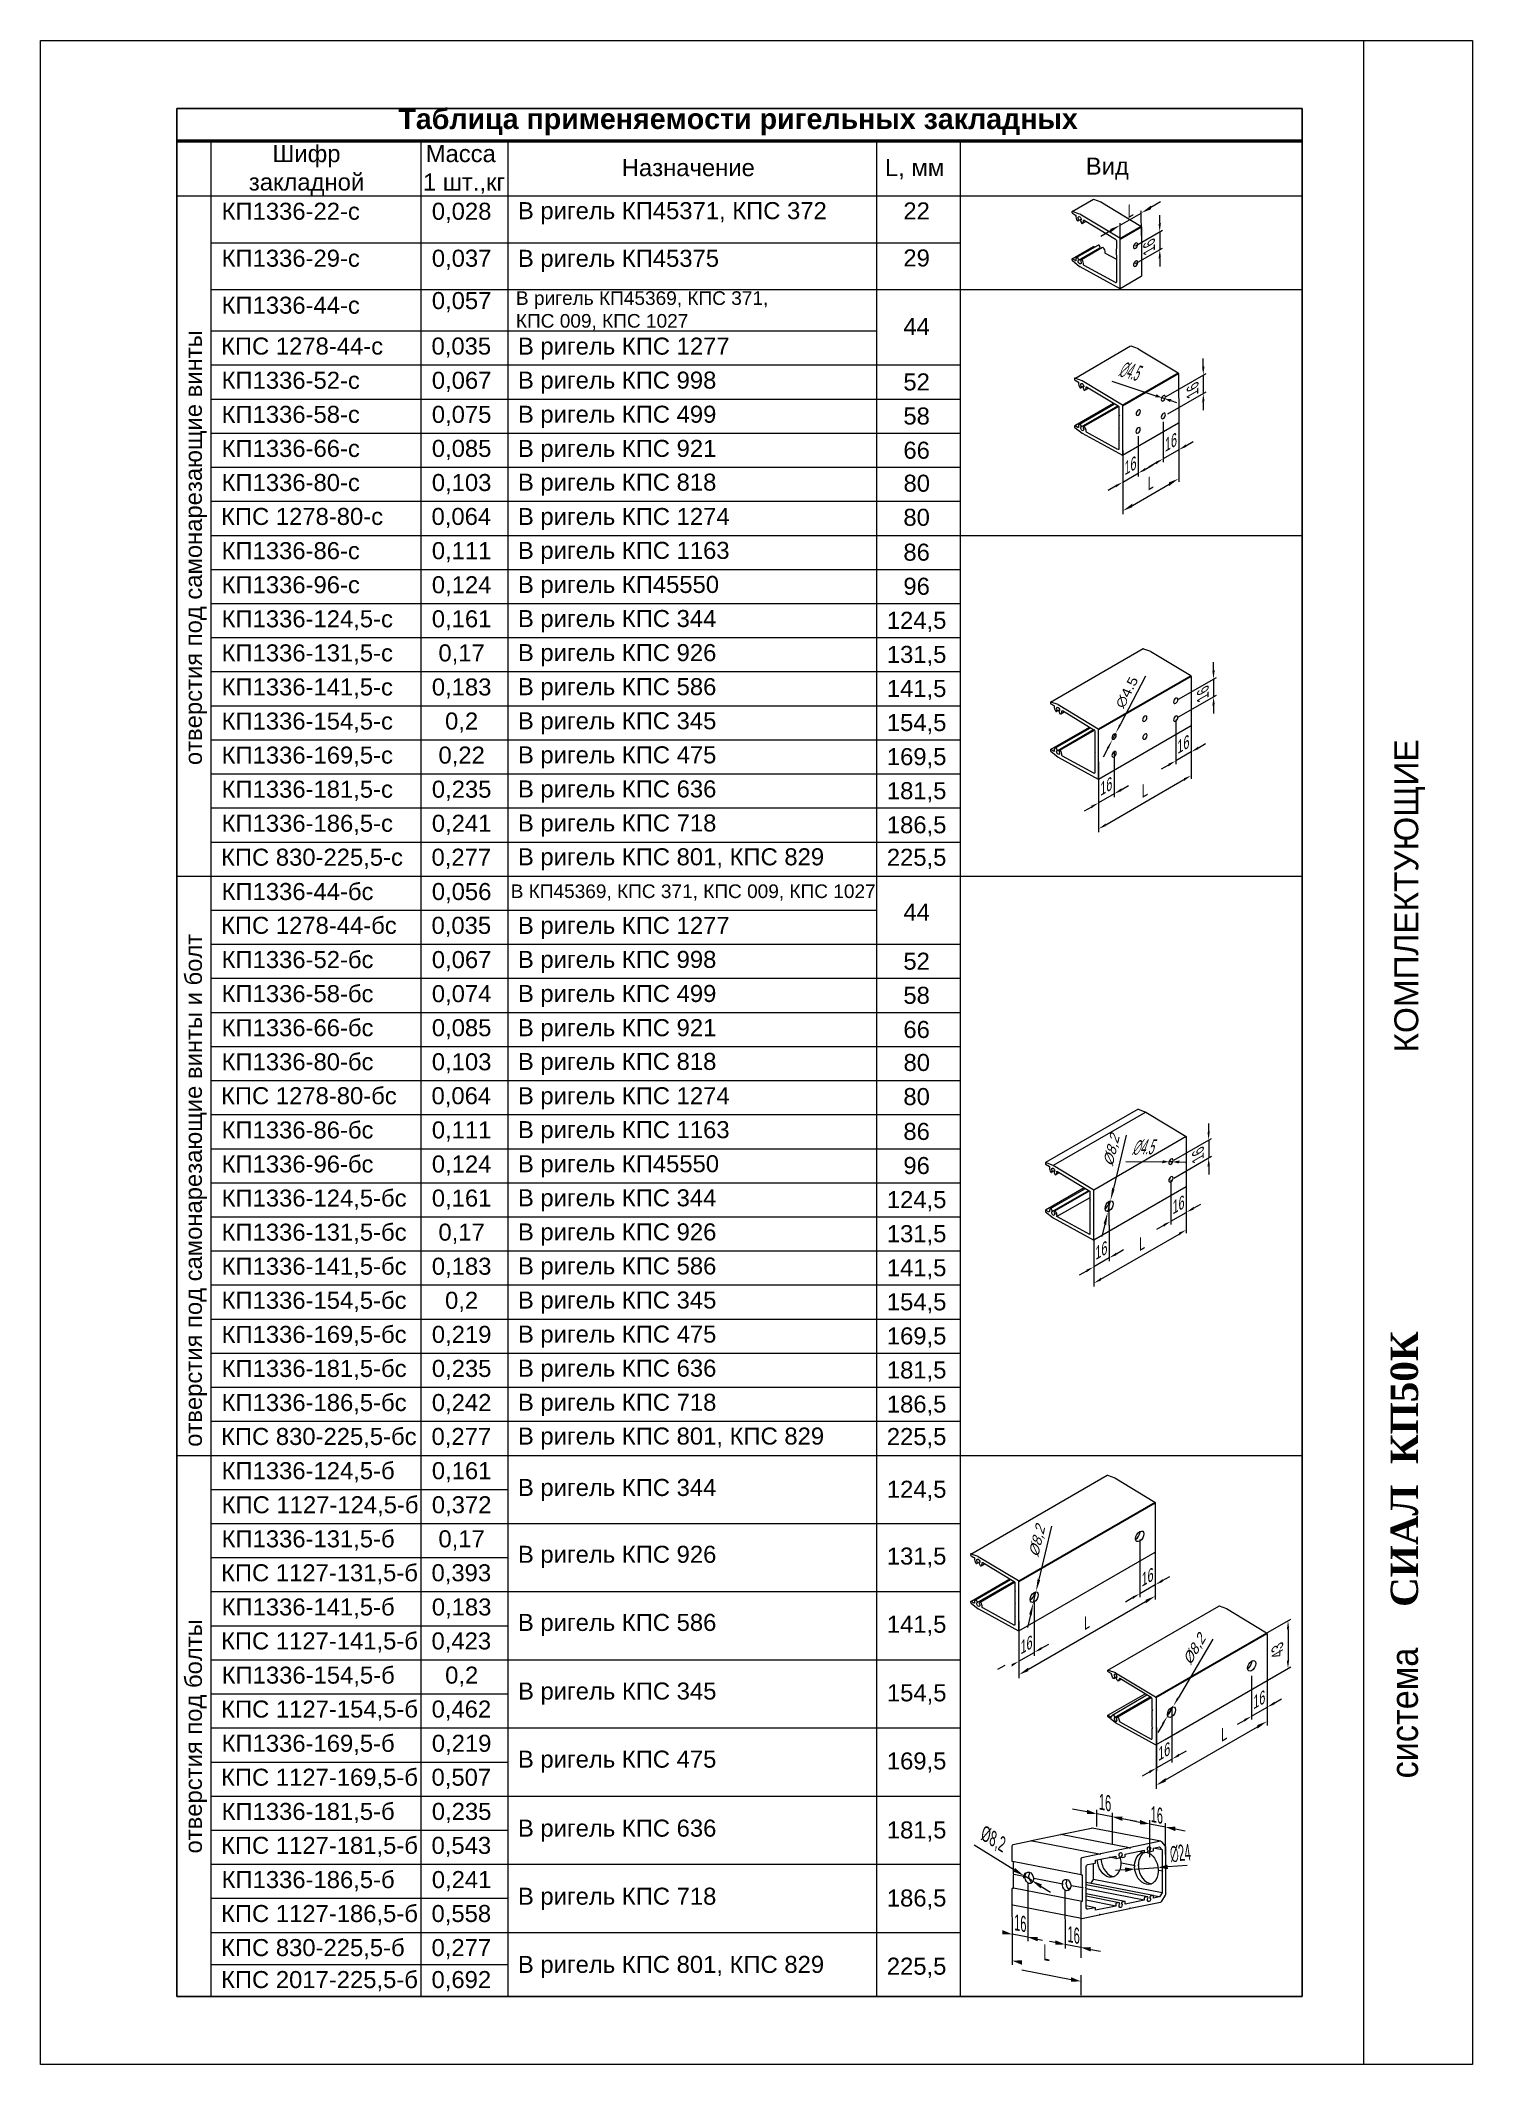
# Model space of a CAD drawing. Extents: x -37 to 4620, y -49 to 348.
# Drawn here: x 840 to 1050, y 0 to 297 of the extents above; entities that cross this region are included whole.
import ezdxf
from ezdxf.enums import TextEntityAlignment as Align

# ---------------------------------------------------------------- set-up
doc = ezdxf.new("R2010")
doc.units = 0
doc.header["$LTSCALE"] = 5
doc.layers.get('0').update_dxf_attribs({"linetype": 'CONTINUOUS', "lineweight": 30})
for name, color, linetype, lineweight in [('3', 1, 'CONTINUOUS', 20), ('4', 160, 'CONTINUOUS', 18), ('PV-344', 7, 'CONTINUOUS', 15), ('PV-69846', 7, 'CONTINUOUS', 15), ('PV-7184', 7, 'CONTINUOUS', 15), ('Рамки', 1, 'CONTINUOUS', 15), ('Текстовый', 7, 'CONTINUOUS', 9)]:
    doc.layers.add(name, color=color, linetype=linetype, lineweight=lineweight)
doc.layers.add('Скрытые', color=14, linetype='CONTINUOUS', plot=False)
doc.styles.add('24', font='RUSS.SHX', dxfattribs={"width": 0.7, "height": 2.4})
doc.styles.add('Каталожный', font='arial.ttf', dxfattribs={"height": 2.5})
doc.styles.add('Фирм', font='arial.ttf', dxfattribs={"height": 3.5})
doc.styles.add('Фирм5', font='timesbd.ttf', dxfattribs={"height": 4})

msp = doc.modelspace()

# ---------------------------------------------------------------- texts
at = {"layer": '4', "extrusion": (0.707107, -0.408248, 0.57735), "char_height": 2.4, "attachment_point": 5, "style": '24'}
for s, insert, text_direction in [('\\A1;L', (999.87, 272.086, 13.943), (0.707107, 0.408248, -0.57735)), ('\\A1;16', (1002.581, 266.708, 9.503), (0, 0.816497, 0.57735)), ('\\A1;∅4.5', (999.925, 248.436, -3.354), (0.55651, -0.182414, -0.810569)), ('\\A1;16', (1008.967, 245.658, -16.393), (0, 0.816497, 0.57735)), ('\\A1;16', (1005.785, 238.069, -17.862), (0.707107, 0.408248, -0.57735)), ('\\A1;16', (999.845, 234.64, -13.012), (0.707107, 0.408248, -0.57735)), ('\\A1;L', (1002.815, 232.137, -18.419), (0.707107, 0.408248, -0.57735)), ('\\A1;∅4.5', (999.327, 201.344, -23.167), (0.463531, 0.884211, 0.057524)), ('\\A1;16', (1010.471, 201.098, -36.988), (0, 0.816497, 0.57735)), ('\\A1;16', (1007.611, 193.744, -39.161), (0.707107, 0.408248, -0.57735)), ('\\A1;16', (996.297, 187.585, -3.408), (0.707107, 0.408248, -0.57735)), ('\\A1;L', (1001.954, 187.027, -36.982), (0.707107, 0.408248, -0.57735)), ('\\A1;∅4.5', (1001.969, 134.592, -273.22), (0.629883, -0.007366, -0.776655)), ('\\A1;16', (1009.755, 133.45, -125.905), (0, 0.816497, 0.57735)), ('\\A1;16', (1006.895, 126.182, -283.609), (0.707107, 0.408248, -0.57735)), ('\\A1;16', (995.581, 119.492, -274.483), (0.707107, 0.408248, -0.57735)), ('\\A1;L', (1001.55, 120.532, -280.088), (0.707107, 0.408248, -0.57735)), ('\\A1;16', (1002.349, 71.539, -151.078), (0.707107, 0.408248, -0.57735)), ('\\A1;L', (993.474, 64.906, -145.003), (0.707107, 0.408248, -0.57735)), ('\\A1;16', (984.6, 61.615, -93.038), (0.707107, 0.408248, -0.57735)), ('\\A1;43', (1021.39, 60.717, -334.801), (0, 0.816497, 0.57735)), ('\\A1;16', (1018.738, 53.559, -334.613), (0.707107, 0.408248, -0.57735)), ('\\A1;L', (1013.594, 48.531, -387.743), (0.707107, 0.408248, -0.57735)), ('\\A1;16', (1004.79, 45.962, -378.933), (0.707107, 0.408248, -0.57735))]:
    msp.add_mtext(s, dxfattribs=dict(at, insert=insert, text_direction=text_direction))
at = {"layer": '4', "extrusion": (0.816234, 0.020699, 0.57735), "char_height": 2.4, "attachment_point": 5, "text_direction": (0.218047, 0.914408, -0.341048), "style": '24'}
for insert in [(997.216, 134.313, -273.927), (986.296, 76.966, -144.439)]:
    msp.add_mtext('\\A1;%%C8,2', dxfattribs=dict(at, insert=insert))
at = {"layer": '4', "extrusion": (0.785358, -0.223339, 0.57735), "insert": (1009.404, 61.036, -332.806), "char_height": 2.4, "attachment_point": 5, "text_direction": (0.477664, 0.811879, -0.335693), "style": '24'}
msp.add_mtext('\\A1;%%C8,2', dxfattribs=at)
at = {"layer": '4', "extrusion": (-0.693037, -0.145062, 0.706157), "char_height": 2.4, "attachment_point": 5, "style": '24'}
for s, insert, text_direction in [('\\A1;16', (996.121, 38.424, -382.133), (0.720902, -0.139455, 0.678861)), ('\\A1;16', (1003.709, 36.602, -375.06), (0.720902, -0.139455, 0.678861)), ('\\A1;%%C8,2', (979.705, 32.938, -304.306), (0.687891, -0.426092, 0.587581)), ('\\A1;∅24', (1007.155, 30.996, -302.122), (0.708082, 0.046936, 0.704568)), ('\\A1;16', (983.687, 20.716, -302.485), (0.720902, -0.139455, 0.678861)), ('\\A1;16', (991.506, 18.989, -295.166), (0.720902, -0.139455, 0.678861)), ('\\A1;L', (987.524, 16.416, -299.139), (0.720902, -0.139455, 0.678861))]:
    msp.add_mtext(s, dxfattribs=dict(at, insert=insert, text_direction=text_direction))
at = {"layer": 'Текстовый', "style": 'Фирм'}
msp.add_text('КОМПЛЕКТУЮЩИЕ', height=3.5, rotation=90, dxfattribs=at).set_placement((1042.043, 148.5))
at = {"layer": 'Текстовый', "style": 'Фирм5'}
msp.add_text('СИАЛ  КП50К', height=4, rotation=90, dxfattribs=at).set_placement((1042, 87.369), align=Align.CENTER)
at = {"layer": 'Текстовый', "style": 'Фирм', "width": 0.9}
msp.add_text(' система ', height=4, rotation=90, dxfattribs=at).set_placement((1042, 51.576), align=Align.CENTER)
at = {"layer": 'Текстовый', "color": 1, "linetype": 'Continuous', "style": 'Каталожный'}
for s, insert, char_height, width, attachment_point in [('\\pxqc;{\\fArial|b1|i0|c204|p34;\\C256;Таблица применяемости ригельных закладных}', (859.801, 287.008), 3, 165, 1), ('\\pxqc;Шифр закладной', (869.473, 281.652, 0.067), 2.5, 19.07565, 1), ('\\pxqc;Масса\\P 1 шт.,кг', (892.093, 281.653, -211.982), 2.5, 19.07565, 1), ('\\pxqc;Назначение', (925.495, 279.597, 0.067), 2.5, 19.00601, 1), ('\\pxqc;L, мм', (962.145, 279.6, 0.067), 2.5, 12.07883, 1), ('\\pxqc;Вид', (996.448, 278.205, 0.067), 2.5, 34.37828, 5), ('\\pxql;В ригель КП45371, КПС 372', (910.014, 273.279, -177.749), 2.5, 71.03655, 1), ('\\pxqc;22', (962.354, 273.238, -177.749), 2.5, 12.25481, 1), ('\\pxql;КП1336-22-с', (866.559, 273.192, 586.987), 2.5, 24.60508, 1), ('\\pxqc;0,028', (894.042, 273.192, 586.987), 2.5, 15.42599, 1), ('\\pxql;КП1336-29-с', (866.559, 266.302, -177.749), 2.5, 24.60508, 1), ('\\pxqc;0,037', (894.042, 266.302, -177.749), 2.5, 15.42599, 1), ('\\pxql;В ригель КП45375', (910.014, 266.283, -177.749), 2.5, 71.03655, 1), ('\\pxqc;29', (962.354, 266.344, -177.749), 2.5, 12.25481, 1), ('\\pxql;КП1336-44-c', (866.559, 259.406, -88.841), 2.5, 24.60508, 1), ('\\pxqc;0,057', (894.042, 260.087, -88.841), 2.5, 15.42599, 1), ('\\pxql;В ригель КП45369, КПС 371, КПС 009, КПС 1027', (909.72, 260.195, -71.064), 2, 42.07312, 1), ('\\pxqc;44', (962.354, 256.276, -88.841), 2.5, 12.25481, 1), ('\\pxql;КПС 1278-44-c', (866.477, 253.41, -88.841), 2.5, 25.49315, 1), ('\\pxqc;0,035', (893.96, 253.41, -88.841), 2.5, 15.5044, 1), ('\\pxql;В ригель КПС 1277', (910.014, 253.401, -88.841), 2.5, 52.59141, 1), ('\\pxql;КП1336-52-c', (866.559, 248.39, -88.841), 2.5, 24.60508, 1), ('\\pxqc;0,067', (894.042, 248.39, -88.841), 2.5, 15.42599, 1), ('\\pxql;В ригель КПC 998', (910.014, 248.411, -88.841), 2.5, 71.03655, 1), ('\\pxqc;52', (962.354, 248.149, -88.841), 2.5, 12.25481, 1), ('\\pxql;КП1336-58-c', (866.559, 243.389, -88.841), 2.5, 24.60508, 1), ('\\pxqc;0,075', (894.042, 243.389, -88.841), 2.5, 15.42599, 1), ('\\pxql;В ригель КПC 499', (910.014, 243.409, -88.841), 2.5, 71.03655, 1), ('\\pxqc;58', (962.354, 243.146, -88.841), 2.5, 12.25481, 1), ('\\pxql;КП1336-66-c', (866.559, 238.39, -88.841), 2.5, 24.60508, 1), ('\\pxqc;0,085', (894.042, 238.39, -88.841), 2.5, 15.42599, 1), ('\\pxql;В ригель КПC 921', (910.014, 238.393, -88.841), 2.5, 71.03655, 1), ('\\pxqc;66', (962.354, 238.131, -88.841), 2.5, 12.25481, 1), ('\\pxql;КП1336-80-c', (866.559, 233.389, -88.841), 2.5, 24.60508, 1), ('\\pxqc;0,103', (894.042, 233.389, -88.841), 2.5, 15.42599, 1), ('\\pxql;В ригель КПC 818', (910.014, 233.441, -88.841), 2.5, 71.03655, 1), ('\\pxqc;80', (962.373, 233.286, -88.841), 2.5, 12.25481, 1), ('\\pxql;КПС 1278-80-c', (866.477, 228.41, -88.841), 2.5, 25.49315, 1), ('\\pxqc;0,064', (893.961, 228.41, -88.841), 2.5, 15.5044, 1), ('\\pxql;В ригель КПС 1274', (910.014, 228.401, -88.841), 2.5, 52.59141, 1), ('\\pxqc;80', (962.354, 228.287, -88.841), 2.5, 12.25481, 1), ('\\pxql;КП1336-86-c', (866.559, 223.389, -88.841), 2.5, 24.60508, 1), ('\\pxqc;0,111', (894.042, 223.389, -88.841), 2.5, 15.42599, 1), ('\\pxql;В ригель КПC 1163', (910.014, 223.43, -88.841), 2.5, 52.58496, 1), ('\\pxqc;86', (962.354, 223.167, -88.841), 2.5, 12.25481, 1), ('\\pxql;КП1336-96-c', (866.56, 218.389, -88.841), 2.5, 24.60508, 1), ('\\pxqc;0,124', (894.044, 218.389, -88.841), 2.5, 15.42599, 1), ('\\pxql;В ригель КП45550', (910.016, 218.43, -88.841), 2.5, 71.03655, 1), ('\\pxqc;96', (962.356, 218.167, -88.841), 2.5, 12.25481, 1), ('\\pxql;КП1336-124,5-c', (866.559, 213.389, -88.841), 2.5, 24.60508, 1), ('\\pxqc;0,161', (894.042, 213.389, -88.841), 2.5, 15.42599, 1), ('\\pxql;В ригель КПC 344', (910.014, 213.43, -88.841), 2.5, 71.03655, 1), ('\\pxqc;124,5', (962.354, 213.167, -88.841), 2.5, 12.25481, 1), ('\\pxql;КП1336-131,5-c', (866.559, 208.389, -88.841), 2.5, 24.60508, 1), ('\\pxqc;0,17', (894.043, 208.389, -88.841), 2.5, 15.42599, 1), ('\\pxql;В ригель КПC 926', (910.014, 208.43, -88.841), 2.5, 71.03655, 1), ('\\pxqc;131,5', (962.354, 208.167, -88.841), 2.5, 12.25481, 1), ('\\pxql;КП1336-141,5-c', (866.559, 203.389, -88.841), 2.5, 24.60508, 1), ('\\pxqc;0,183', (894.043, 203.389, -88.841), 2.5, 15.42599, 1), ('\\pxql;В ригель КПC 586', (910.014, 203.43, -88.841), 2.5, 71.03655, 1), ('\\pxqc;141,5', (962.354, 203.167, -88.841), 2.5, 12.25481, 1), ('\\pxql;КП1336-154,5-c', (866.559, 198.389, -88.841), 2.5, 24.60508, 1), ('\\pxqc;0,2', (894.043, 198.389, -88.841), 2.5, 15.42599, 1), ('\\pxql;В ригель КПC 345', (910.014, 198.43, -88.841), 2.5, 71.03655, 1), ('\\pxqc;154,5', (962.354, 198.167, -88.841), 2.5, 12.25481, 1), ('\\pxql;КП1336-169,5-c', (866.561, 193.389, -88.841), 2.5, 24.60508, 1), ('\\pxqc;0,22', (894.044, 193.389, -88.841), 2.5, 15.42599, 1), ('\\pxql;В ригель КПC 475', (910.016, 193.43, -88.841), 2.5, 71.03655, 1), ('\\pxqc;169,5', (962.356, 193.167, -88.841), 2.5, 12.25481, 1), ('\\pxql;КП1336-181,5-c', (866.56, 188.389, -88.841), 2.5, 24.60508, 1), ('\\pxqc;0,235', (894.044, 188.389, -88.841), 2.5, 15.42599, 1), ('\\pxql;В ригель КПC 636', (910.015, 188.43, -88.841), 2.5, 71.03655, 1), ('\\pxqc;181,5', (962.355, 188.167, -88.841), 2.5, 12.25481, 1), ('\\pxql;КП1336-186,5-c', (866.561, 183.389, -88.841), 2.5, 24.60508, 1), ('\\pxqc;0,241', (894.044, 183.389, -88.841), 2.5, 15.42599, 1), ('\\pxql;В ригель КПC 718', (910.016, 183.43, -88.841), 2.5, 71.03655, 1), ('\\pxqc;186,5', (962.356, 183.167, -88.841), 2.5, 12.25481, 1), ('\\pxql;КПС 830-225,5-c', (866.477, 178.409, -88.841), 2.5, 27.31883, 1), ('\\pxqc;0,277', (893.961, 178.409, -88.841), 2.5, 15.5044, 1), ('\\pxql;В ригель КПC 801, КПС 829', (910.014, 178.467, -88.841), 2.5, 71.03655, 1), ('\\pxqc;225,5', (962.354, 178.397, -88.841), 2.5, 12.25481, 1), ('\\pxql;КП1336-44-бс', (866.559, 173.373, -88.841), 2.5, 24.60508, 1), ('\\pxqc;0,056', (894.042, 173.373, -88.841), 2.5, 15.42599, 1), ('\\pxql;В КП45369, КПС 371, КПС 009, КПС 1027', (908.952, 173.165, -88.841), 2, 54.40844, 1), ('\\pxqc;44', (962.354, 170.347, -88.841), 2.5, 12.25481, 1), ('\\pxql;КПС 1278-44-бc', (866.477, 168.409, -88.851), 2.5, 27.7611, 1), ('\\pxqc;0,035', (893.961, 168.409, -88.851), 2.5, 15.5044, 1), ('\\pxql;В ригель КПС 1277', (910.014, 168.401, -88.851), 2.5, 52.59141, 1), ('\\pxql;КП1336-52-бc', (866.559, 163.389, -88.851), 2.5, 24.60508, 1), ('\\pxqc;0,067', (894.043, 163.389, -88.851), 2.5, 15.42599, 1), ('\\pxql;В ригель КПC 998', (910.014, 163.411, -88.851), 2.5, 71.03655, 1), ('\\pxqc;52', (962.354, 163.148, -88.851), 2.5, 12.25481, 1), ('\\pxql;КП1336-58-бc', (866.559, 158.389, -88.851), 2.5, 24.60508, 1), ('\\pxqc;0,074', (894.043, 158.389, -88.851), 2.5, 15.42599, 1), ('\\pxql;В ригель КПC 499', (910.014, 158.409, -88.851), 2.5, 71.03655, 1), ('\\pxqc;58', (962.354, 158.146, -88.851), 2.5, 12.25481, 1), ('\\pxql;КП1336-66-бc', (866.559, 153.389, -88.851), 2.5, 24.60508, 1), ('\\pxqc;0,085', (894.043, 153.389, -88.851), 2.5, 15.42599, 1), ('\\pxql;В ригель КПC 921', (910.014, 153.393, -88.851), 2.5, 71.03655, 1), ('\\pxqc;66', (962.354, 153.13, -88.851), 2.5, 12.25481, 1), ('\\pxql;КП1336-80-бc', (866.559, 148.389, -88.851), 2.5, 24.60508, 1), ('\\pxqc;0,103', (894.043, 148.389, -88.851), 2.5, 15.42599, 1), ('\\pxql;В ригель КПC 818', (910.014, 148.441, -88.851), 2.5, 71.03655, 1), ('\\pxqc;80', (962.373, 148.286, -88.851), 2.5, 12.25481, 1), ('\\pxql;КПС 1278-80-бc', (866.477, 143.409, -88.851), 2.5, 27.09317, 1), ('\\pxqc;0,064', (893.961, 143.409, -88.851), 2.5, 15.5044, 1), ('\\pxql;В ригель КПС 1274', (910.014, 143.401, -88.851), 2.5, 52.59141, 1), ('\\pxqc;80', (962.354, 143.286, -88.851), 2.5, 12.25481, 1), ('\\pxql;КП1336-86-бc', (866.559, 138.389, -88.851), 2.5, 24.60508, 1), ('\\pxqc;0,111', (894.043, 138.389, -88.851), 2.5, 15.42599, 1), ('\\pxql;В ригель КПC 1163', (910.014, 138.43, -88.851), 2.5, 52.58496, 1), ('\\pxqc;86', (962.354, 138.167, -88.851), 2.5, 12.25481, 1), ('\\pxql;КП1336-96-бc', (866.561, 133.389, -88.851), 2.5, 24.60508, 1), ('\\pxqc;0,124', (894.044, 133.389, -88.851), 2.5, 15.42599, 1), ('\\pxql;В ригель КП45550', (910.016, 133.43, -88.851), 2.5, 71.03655, 1), ('\\pxqc;96', (962.356, 133.167, -88.851), 2.5, 12.25481, 1), ('\\pxql;КП1336-124,5-бc', (866.559, 128.389, -88.851), 2.5, 24.60508, 1), ('\\pxqc;0,161', (894.043, 128.389, -88.851), 2.5, 15.42599, 1), ('\\pxql;В ригель КПC 344', (910.014, 128.43, -88.851), 2.5, 71.03655, 1), ('\\pxqc;124,5', (962.354, 128.167, -88.851), 2.5, 12.25481, 1), ('\\pxql;КП1336-131,5-бc', (866.559, 123.389, -88.851), 2.5, 24.60508, 1), ('\\pxqc;0,17', (894.043, 123.389, -88.851), 2.5, 15.42599, 1), ('\\pxql;В ригель КПC 926', (910.015, 123.43, -88.851), 2.5, 71.03655, 1), ('\\pxqc;131,5', (962.355, 123.167, -88.851), 2.5, 12.25481, 1), ('\\pxql;КП1336-141,5-бc', (866.559, 118.389, -88.851), 2.5, 24.60508, 1), ('\\pxqc;0,183', (894.043, 118.389, -88.851), 2.5, 15.42599, 1), ('\\pxql;В ригель КПC 586', (910.014, 118.43, -88.851), 2.5, 71.03655, 1), ('\\pxqc;141,5', (962.354, 118.167, -88.851), 2.5, 12.25481, 1), ('\\pxql;КП1336-154,5-бc', (866.559, 113.389, -88.851), 2.5, 24.60508, 1), ('\\pxqc;0,2', (894.043, 113.389, -88.851), 2.5, 15.42599, 1), ('\\pxql;В ригель КПC 345', (910.015, 113.43, -88.851), 2.5, 71.03655, 1), ('\\pxqc;154,5', (962.355, 113.167, -88.851), 2.5, 12.25481, 1), ('\\pxql;КП1336-169,5-бc', (866.561, 108.389, -88.851), 2.5, 24.60508, 1), ('\\pxqc;0,219', (894.044, 108.389, -88.851), 2.5, 15.42599, 1), ('\\pxql;В ригель КПC 475', (910.016, 108.43, -88.851), 2.5, 71.03655, 1), ('\\pxqc;169,5', (962.356, 108.167, -88.851), 2.5, 12.25481, 1), ('\\pxql;КП1336-181,5-бc', (866.56, 103.389, -88.851), 2.5, 24.60508, 1), ('\\pxqc;0,235', (894.044, 103.389, -88.851), 2.5, 15.42599, 1), ('\\pxql;В ригель КПC 636', (910.016, 103.43, -88.851), 2.5, 71.03655, 1), ('\\pxqc;181,5', (962.356, 103.167, -88.851), 2.5, 12.25481, 1), ('\\pxql;КП1336-186,5-бc', (866.561, 98.389, -88.851), 2.5, 24.60508, 1), ('\\pxqc;0,242', (894.044, 98.389, -88.851), 2.5, 15.42599, 1), ('\\pxql;В ригель КПC 718', (910.016, 98.43, -88.851), 2.5, 71.03655, 1), ('\\pxqc;186,5', (962.356, 98.167, -88.851), 2.5, 12.25481, 1), ('\\pxql;КПС 830-225,5-бc', (866.477, 93.409, -88.851), 2.5, 31.2633, 1), ('\\pxqc;0,277', (893.961, 93.409, -88.851), 2.5, 15.5044, 1), ('\\pxql;В ригель КПC 801, КПС 829', (910.014, 93.466, -88.851), 2.5, 71.03655, 1), ('\\pxqc;225,5', (962.354, 93.397, -88.851), 2.5, 12.25481, 1), ('\\pxql;КП1336-124,5-б', (866.56, 88.389, -177.734), 2.5, 24.60508, 1), ('\\pxqc;0,161', (894.044, 88.389, -177.734), 2.5, 15.42599, 1), ('\\pxql;КПС 1127-124,5-б', (866.561, 83.389, -177.701), 2.5, 31.15066, 1), ('\\pxqc;0,372', (894.044, 83.389, -177.701), 2.5, 15.42599, 1), ('\\pxql;В ригель КПC 344', (910.015, 85.925, -177.734), 2.5, 71.03655, 1), ('\\pxqc;124,5', (962.355, 85.662, -177.734), 2.5, 12.25481, 1), ('\\pxql;КП1336-131,5-б', (866.559, 78.389, -88.852), 2.5, 24.60508, 1), ('\\pxqc;0,17', (894.042, 78.389, -88.852), 2.5, 15.42599, 1), ('\\pxql;В ригель КПC 926', (910.014, 76.12, -88.852), 2.5, 71.03655, 1), ('\\pxqc;131,5', (962.354, 75.857, -88.852), 2.5, 12.25481, 1), ('\\pxql;КПС 1127-131,5-б', (866.477, 73.409, -88.852), 2.5, 28.60361, 1), ('\\pxqc;0,393', (893.961, 73.409, -88.852), 2.5, 15.5044, 1), ('\\pxql;КП1336-141,5-б', (866.559, 68.389, -88.852), 2.5, 24.60508, 1), ('\\pxqc;0,183', (894.042, 68.389, -88.852), 2.5, 15.42599, 1), ('\\pxql;В ригель КПC 586', (910.014, 66.12, -88.852), 2.5, 71.03655, 1), ('\\pxqc;141,5', (962.354, 65.857, -88.852), 2.5, 12.25481, 1), ('\\pxql;КПС 1127-141,5-б', (866.477, 63.409, -88.852), 2.5, 29.30026, 1), ('\\pxqc;0,423', (893.961, 63.409, -88.852), 2.5, 15.5044, 1), ('\\pxql;КП1336-154,5-б', (866.57, 58.389, -88.852), 2.5, 24.60508, 1), ('\\pxqc;0,2', (894.054, 58.389, -88.852), 2.5, 15.42599, 1), ('\\pxql;КПС 1127-154,5-б', (866.489, 53.409, -88.852), 2.5, 29.28878, 1), ('\\pxql;В ригель КПC 345', (910.026, 56.053, -88.852), 2.5, 71.03655, 1), ('\\pxqc;154,5', (962.366, 55.79, -88.852), 2.5, 12.25481, 1), ('\\pxqc;0,462', (893.972, 53.409, -88.852), 2.5, 15.5044, 1), ('\\pxql;КП1336-169,5-б', (866.559, 48.389, -88.852), 2.5, 24.60508, 1), ('\\pxqc;0,219', (894.042, 48.389, -88.852), 2.5, 15.42599, 1), ('\\pxql;В ригель КПC 475', (910.014, 46.059, -88.852), 2.5, 71.03655, 1), ('\\pxqc;169,5', (962.354, 45.797, -88.852), 2.5, 12.25481, 1), ('\\pxql;КПС 1127-169,5-б', (866.477, 43.409, -88.852), 2.5, 29.30022, 1), ('\\pxqc;0,507', (893.961, 43.409, -88.852), 2.5, 15.5044, 1), ('\\pxql;КП1336-181,5-б', (866.559, 38.389, -88.852), 2.5, 24.60508, 1), ('\\pxqc;0,235', (894.042, 38.389, -88.852), 2.5, 15.42599, 1), ('\\pxql;В ригель КПC 636', (910.014, 35.935, -88.852), 2.5, 71.03655, 1), ('\\pxqc;181,5', (962.354, 35.673, -88.852), 2.5, 12.25481, 1), ('\\pxql;КПС 1127-181,5-б', (866.477, 33.409, -88.852), 2.5, 29.30021, 1), ('\\pxqc;0,543', (893.961, 33.409, -88.852), 2.5, 15.5044, 1), ('\\pxql;КП1336-186,5-б', (866.559, 28.389, -88.852), 2.5, 24.60508, 1), ('\\pxqc;0,241', (894.042, 28.389, -88.852), 2.5, 15.42599, 1), ('\\pxql;В ригель КПC 718', (910.014, 25.948, -88.852), 2.5, 71.03655, 1), ('\\pxqc;186,5', (962.354, 25.685, -88.852), 2.5, 12.25481, 1), ('\\pxql;КПС 1127-186,5-б', (866.477, 23.409, -88.852), 2.5, 29.30018, 1), ('\\pxqc;0,558', (893.961, 23.409, -88.852), 2.5, 15.5044, 1), ('\\pxql;КПС 830-225,5-б', (866.477, 18.41, -88.852), 2.5, 27.07329, 1), ('\\pxqc;0,277', (893.961, 18.41, -88.852), 2.5, 15.5044, 1), ('\\pxql;В ригель КПC 801, КПС 829', (910.014, 15.944, -88.852), 2.5, 71.03655, 1), ('\\pxqc;225,5', (962.354, 15.681, -88.852), 2.5, 12.25481, 1), ('\\pxql;КПС 2017-225,5-б', (866.477, 13.717), 2.5, 29.88671, 1), ('\\pxqc;0,692', (893.961, 13.717), 2.5, 15.5044, 1)]:
    msp.add_mtext(s, dxfattribs=dict(at, insert=insert, char_height=char_height, width=width, attachment_point=attachment_point))
at = {"layer": 'Текстовый', "color": 1, "linetype": 'Continuous', "char_height": 2.5, "attachment_point": 1, "rotation": 90, "style": 'Каталожный'}
for s, insert, width in [('\\pxql;отверстия под самонарезающие винты', (861.165, 190.672), 65.9578), ('\\pxql;отверстия под самонарезающие винты и болт', (861.165, 90.639), 80.31014), ('\\pxql;отверстия под болты', (861.165, 30.967), 69.30748)]:
    msp.add_mtext(s, dxfattribs=dict(at, insert=insert, width=width))

# ---------------------------------------------------------------- blocks, each defined once
blk = doc.blocks.new('*U49')
at = {"layer": 'PV-7184'}
for p, q in [((86.9, 23.6, 63.3), (59.6, 9.5, 50.1)), ((63.6, 10, 53.6), (85, 21.1, 63.9)), ((88.1, 20.7, 67.5), (80.8, 6, 74.8)), ((89.4, 22.3, 67.1), (82.1, 7.6, 74.5)), ((91.1, 22.3, 68.8), (83.8, 7.6, 76.1)), ((93.1, 25.3, 67.8), (85.8, 10.6, 75.2)), ((92.5, 25.7, 66.8), (87, 23.7, 63.3)), ((88.1, 20.7, 67.4), (88.2, 21.4, 66.8)), ((89.6, 22.1, 67.5), (90.5, 21.9, 68.6)), ((90.9, 24.1, 66.8), (93, 25.1, 67.8)), ((93.1, 25.5, 67.7), (92.9, 25.7, 67.3)), ((59.4, 9.3, 50.1), (52.1, -5.4, 57.5)), ((59.5, 9.1, 50.3), (74.1, -5.5, 79.7)), ((65.5, 7.1, 58.4), (63.3, 9.3, 53.9)), ((65.3, 6.8, 58.5), (65.5, 7, 58.5)), ((65.6, 6.9, 58.7), (65.3, 6.8, 58.5)), ((65.5, 7, 58.5), (65.4, 6.8, 58.6)), ((69.3, 3.3, 66), (65.8, 6.8, 58.9)), ((69.1, 3, 66.2), (69.3, 3.1, 66.2)), ((69.4, 3, 66.4), (69.1, 3, 66.2)), ((69.3, 3.2, 66.1), (69.2, 3, 66.2)), ((73.2, -0.5, 73.7), (69.6, 3, 66.6)), ((77.7, 6.4, 71.2), (70.1, 2.5, 67.6)), ((74.6, -5.5, 80.2), (102.6, 8, 94.6)), ((98.6, 7.5, 91.1), (76.7, -3.1, 79.7)), ((83.1, 7.2, 75.9), (82.2, 7.4, 74.8)), ((85.6, 10.5, 75.2), (85.1, 10.2, 74.9)), ((98.5, 9.3, 89.2), (97.2, 6.9, 90.4)), ((100, 9.6, 90.5), (99.1, 9.7, 89.4)), ((107.3, 11.1, 96.2), (100, -3.6, 103.6)), ((100.2, 9.3, 90.8), (100.2, 9.3, 90.9)), ((101.5, 10.9, 90.5), (100.3, 8.7, 91.6)), ((101.5, 10.9, 90.6), (101.4, 10.2, 91.1)), ((102.7, 8, 94.7), (107.2, 11, 96.2)), ((106.6, 11.5, 95.2), (104.6, 10.5, 94.1)), ((107.3, 11.3, 96), (107.1, 11.5, 95.7)), ((66.8, -20.2, 87), (52.1, -5.5, 57.6)), ((95.3, -6.7, 102), (67.3, -20.2, 87.5)), ((73, -0.9, 73.8), (73.1, -0.7, 73.8)), ((73.2, -0.8, 74), (73, -0.9, 73.8)), ((73.2, -0.6, 73.8), (73.1, -0.8, 73.9)), ((75.7, -3.1, 78.7), (73.4, -0.8, 74.3)), ((99.9, -3.7, 103.6), (95.3, -6.7, 102))]:
    blk.add_line(p, q, dxfattribs=at)
at = {"layer": 'PV-7184', "extrusion": (0.57735, -0.57735, -0.57735)}
for centre, major_axis, start_param, end_param in [((85.2, 20.9, 64.2), (0.354, 0, 0.354), -2.38, -0.698116), ((88.3, 22.3, 66), (-1.13, 0, -1.13), -1.592191, 3.162988), ((91.1, 24, 67.1), (-0.354, 0, -0.354), -0.896739, 0.785398), ((63.9, 9.7, 54.2), (-0.707, 0, -0.707), -0.785398, 0.761593), ((81, 7.6, 73.3), (-2.83, 0, -2.83), -1.689248, -0.698116), ((80.4, 6, 74.4), (0.354, 0, 0.354), 0, 1.452345), ((82.4, 7.6, 74.8), (-0.354, 0, -0.354), -1.308997, 0), ((83.3, 7.4, 75.9), (0.354, 0, 0.354), 0.118452, 1.832596), ((81, 7.6, 73.3), (2.83, 0, 2.83), 0, 0.118452), ((85.5, 10.6, 74.8), (0.354, 0, 0.354), 0, 0.785398), ((98.4, 7.7, 90.8), (0.354, 0, 0.354), -0.872681, 0.809203), ((101.3, 9.3, 92), (1.13, 0, 1.13), -1.592191, 3.162988), ((104.4, 10.6, 93.8), (-0.354, 0, -0.354), -2.356194, -0.674057), ((52.5, -5.4, 57.8), (-0.354, 0, -0.354), -0.785398, 0), ((58.8, -6.2, 65), (0, -1.59, 1.59), -5.497787, 0.785398), ((64.1, -11.5, 75.7), (0, -1.59, 1.59), -5.497787, 0.785398), ((76.3, -2.7, 79.1), (-0.707, 0, -0.707), -2.332389, -0.785398), ((95.1, -6.5, 101.6), (-0.354, 0, -0.354), -2.541542, -2.332389), ((99.7, -3.6, 103.2), (0.354, 0, 0.354), 0, 0.60005), ((67.1, -20, 87.2), (-0.354, 0, -0.354), -2.332389, -0.785398)]:
    blk.add_ellipse(centre, major_axis=major_axis, ratio=0.57735, start_param=start_param, end_param=end_param, dxfattribs=at)
at = {"layer": 'PV-7184', "extrusion": (-0.57735, 0.57735, 0.57735)}
for centre, major_axis, start_param, end_param in [((88.3, 22.3, 66), (2.83, 0, 2.83), -2.443477, -1.452345), ((87.1, 23.5, 63.6), (-0.354, 0, -0.354), -0.970746, -0.761593), ((87.8, 20.7, 67.1), (0.354, 0, 0.354), -1.452345, 0.261799), ((87.8, 21.3, 66.5), (0.354, 0, 0.354), 0.261799, 1.592191), ((89.8, 22.3, 67.5), (-0.354, 0, -0.354), -0.021395, 1.308997), ((90.7, 22.1, 68.5), (0.354, 0, 0.354), -1.832596, -0.118452), ((88.3, 22.3, 66), (2.83, 0, 2.83), -0.118452, 0.896739), ((92.6, 25.5, 67.1), (-0.354, 0, -0.354), -2.356194, -0.970746), ((92.8, 25.3, 67.5), (0.354, 0, 0.354), -0.785398, 0.785398), ((59.8, 9.3, 50.5), (-0.354, 0, -0.354), -0.761593, 0.785398), ((65.3, 7, 58.3), (0.212, 0, 0.212), -0.321751, 0.785398), ((65.6, 6.7, 58.8), (-0.212, 0, -0.212), -2.356194, -1.249046), ((69.1, 3.2, 65.9), (0.212, 0, 0.212), -0.321751, 0.785398), ((69.4, 2.9, 66.5), (-0.212, 0, -0.212), -2.356194, -1.249046), ((77.8, 6.3, 71.6), (-0.354, 0, -0.354), -2.443477, -0.761593), ((81, 7.6, 73.3), (1.13, 0, 1.13), 0.024511, 0.963063), ((101.3, 9.3, 92), (-2.83, 0, -2.83), -0.118452, 0.872681), ((98.9, 9.5, 89.4), (-0.354, 0, -0.354), -1.832596, -0.118452), ((99.8, 9.3, 90.5), (0.354, 0, 0.354), -0.021395, 1.308997), ((101.8, 10.3, 91.5), (-0.354, 0, -0.354), 0.261799, 1.592191), ((101.8, 10.9, 90.9), (-0.354, 0, -0.354), -1.452345, 0.261799), ((101.3, 9.3, 92), (-2.83, 0, -2.83), -2.467536, -1.452345), ((102.4, 8.1, 94.3), (0.354, 0, 0.354), -0.809203, -0.60005), ((106.8, 11.3, 95.5), (-0.354, 0, -0.354), -2.356194, -0.785398), ((107, 11.1, 95.9), (0.354, 0, 0.354), -0.60005, 0.785398), ((73, -0.6, 73.6), (0.212, 0, 0.212), -0.321751, 0.785398), ((73.2, -0.9, 74.2), (-0.212, 0, -0.212), -2.356194, -1.249046), ((74.5, -5.4, 79.8), (0.354, 0, 0.354), -2.356194, -0.809203)]:
    blk.add_ellipse(centre, major_axis=major_axis, ratio=0.57735, start_param=start_param, end_param=end_param, dxfattribs=at)
blk = doc.blocks.new('*U50')
at = {"layer": 'PV-7184'}
for p, q in [((65, -29.3, 94.3), (59.5, -31.4, 90.9)), ((65.6, -29.6, 95.2), (65.4, -29.4, 94.8)), ((59.4, -31.4, 90.8), (32.1, -45.6, 77.7)), ((36.1, -45, 81.1), (57.5, -33.9, 91.4)), ((60.6, -34.4, 95), (48.7, -58.2, 106.9)), ((61.9, -32.7, 94.6), (49.2, -58.1, 107.3)), ((63.6, -32.7, 96.3), (51.5, -57, 108.5)), ((65.6, -29.7, 95.4), (52.2, -56.6, 108.8)), ((79.8, -43.9, 123.7), (60.5, -82.6, 143.1)), ((60.6, -34.3, 94.9), (60.7, -33.7, 94.3)), ((62, -33, 95), (62.9, -33.1, 96.1)), ((63.4, -30.9, 94.3), (65.4, -29.9, 95.3)), ((74, -44.1, 118), (72.8, -46.3, 119.2)), ((73.9, -44.1, 118.1), (73.9, -44.8, 118.7)), ((75.1, -47, 122.2), (79.7, -44.1, 123.8)), ((79.1, -43.6, 122.7), (77.1, -44.6, 121.7)), ((79.8, -43.8, 123.6), (79.6, -43.6, 123.2)), ((31.9, -45.7, 77.6), (12.6, -84.4, 97)), ((31.9, -45.9, 77.8), (46.6, -60.6, 107.2)), ((38, -47.9, 85.9), (35.7, -45.7, 81.4)), ((37.8, -48.2, 86), (37.9, -48.1, 86)), ((38.1, -48.2, 86.2), (37.8, -48.2, 86)), ((38, -48, 86), (37.9, -48.2, 86.1)), ((41.8, -51.7, 93.5), (38.3, -48.2, 86.5)), ((41.6, -52.1, 93.7), (41.8, -51.9, 93.7)), ((41.9, -52, 93.9), (41.6, -52.1, 93.7)), ((41.8, -51.8, 93.7), (41.7, -52, 93.8)), ((45.6, -55.6, 101.2), (42.1, -52, 94.1)), ((45.4, -55.9, 101.3), (45.6, -55.7, 101.3)), ((45.7, -55.8, 101.6), (45.4, -55.9, 101.3)), ((45.6, -55.7, 101.3), (45.6, -55.9, 101.4)), ((48.2, -58.1, 106.2), (45.9, -55.9, 101.8)), ((47.1, -60.6, 107.7), (75.1, -47.1, 122.2)), ((71.1, -47.5, 118.6), (49.1, -58.1, 107.2)), ((71, -45.7, 116.7), (69.7, -48.2, 117.9)), ((72.5, -45.5, 118), (71.6, -45.3, 116.9)), ((72.7, -45.7, 118.4), (72.6, -45.7, 118.4)), ((27.3, -99.2, 126.5), (12.6, -84.6, 97.2)), ((55.7, -85.7, 141.5), (27.8, -99.2, 127)), ((60.4, -82.7, 143.1), (55.8, -85.7, 141.5))]:
    blk.add_line(p, q, dxfattribs=at)
at = {"layer": 'PV-7184', "extrusion": (-0.57735, 0.57735, 0.57735)}
for centre, major_axis, start_param, end_param in [((65.1, -29.5, 94.6), (-0.354, 0, -0.354), -2.356194, -0.970746), ((65.3, -29.7, 95), (0.354, 0, 0.354), -0.785398, 0.785398), ((60.8, -32.7, 93.5), (2.83, 0, 2.83), -2.443477, -1.452345), ((59.6, -31.6, 91.2), (-0.354, 0, -0.354), -0.970746, -0.761593), ((60.3, -34.4, 94.6), (0.354, 0, 0.354), -1.452345, 0.261799), ((60.3, -33.7, 94), (0.354, 0, 0.354), 0.261799, 1.592191), ((62.3, -32.7, 95), (-0.354, 0, -0.354), -0.021395, 1.308997), ((63.1, -32.9, 96.1), (0.354, 0, 0.354), -1.832596, -0.118452), ((60.8, -32.7, 93.5), (2.83, 0, 2.83), -0.118452, 0.896739), ((74.3, -44.1, 118.4), (-0.354, 0, -0.354), -1.452345, 0.261799), ((73.8, -45.7, 119.5), (-2.83, 0, -2.83), -2.467536, -1.452345), ((79.3, -43.7, 123), (-0.354, 0, -0.354), -2.356194, -0.785398), ((79.5, -43.9, 123.4), (0.354, 0, 0.354), -0.60005, 0.785398), ((32.3, -45.7, 78), (-0.354, 0, -0.354), -0.761593, 0.785398), ((37.8, -48, 85.8), (0.212, 0, 0.212), -0.321751, 0.785398), ((38.1, -48.3, 86.4), (-0.212, 0, -0.212), -2.356194, -1.249046), ((41.6, -51.8, 93.4), (0.212, 0, 0.212), -0.321751, 0.785398), ((41.9, -52.1, 94), (-0.212, 0, -0.212), -2.356194, -1.249046), ((45.4, -55.7, 101.1), (0.212, 0, 0.212), -0.321751, 0.785398), ((45.7, -56, 101.7), (-0.212, 0, -0.212), -2.356194, -1.249046), ((73.8, -45.7, 119.5), (-2.83, 0, -2.83), -0.118452, 0.872681), ((71.4, -45.5, 116.9), (-0.354, 0, -0.354), -1.832596, -0.118452), ((72.3, -45.7, 118), (0.354, 0, 0.354), -0.021395, 1.308997), ((74.2, -44.7, 119), (-0.354, 0, -0.354), 0.261799, 1.592191), ((74.9, -46.9, 121.8), (0.354, 0, 0.354), -0.809203, -0.60005), ((46.9, -60.4, 107.3), (0.354, 0, 0.354), -2.356194, -0.809203)]:
    blk.add_ellipse(centre, major_axis=major_axis, ratio=0.57735, start_param=start_param, end_param=end_param, dxfattribs=at)
at = {"layer": 'PV-7184', "extrusion": (0.57735, -0.57735, -0.57735)}
for centre, major_axis, start_param, end_param in [((57.7, -34.1, 91.7), (0.354, 0, 0.354), -2.38, -0.698116), ((60.8, -32.7, 93.5), (-1.13, 0, -1.13), -1.592191, 3.162988), ((63.6, -31.1, 94.7), (-0.354, 0, -0.354), -0.896739, 0.785398), ((76.9, -44.4, 121.3), (-0.354, 0, -0.354), -2.356194, -0.674057), ((31.3, -61.2, 92.5), (0, -1.59, 1.59), -5.497787, 0.785398), ((36.4, -45.4, 81.8), (-0.707, 0, -0.707), -0.785398, 0.761593), ((48.8, -57.8, 106.6), (-0.707, 0, -0.707), -2.332389, -0.785398), ((70.9, -47.3, 118.3), (0.354, 0, 0.354), -0.872681, 0.809203), ((73.8, -45.7, 119.5), (1.13, 0, 1.13), -1.592191, 3.162988), ((36.6, -66.6, 103.2), (0, -1.59, 1.59), -5.497787, 0.785398), ((12.9, -84.4, 97.3), (-0.354, 0, -0.354), -0.785398, 0), ((22.6, -78.6, 101.2), (0, 1.59, -1.59), -5.497787, 0.785398), ((27.9, -83.9, 111.8), (0, 1.59, -1.59), -5.497787, 0.785398), ((55.6, -85.6, 141.2), (-0.354, 0, -0.354), -2.541542, -2.332389), ((60.1, -82.6, 142.7), (0.354, 0, 0.354), 0, 0.60005), ((27.6, -99.1, 126.7), (-0.354, 0, -0.354), -2.332389, -0.785398)]:
    blk.add_ellipse(centre, major_axis=major_axis, ratio=0.57735, start_param=start_param, end_param=end_param, dxfattribs=at)
blk = doc.blocks.new('*U51')
at = {"layer": 'PV-7184'}
for p, q in [((17.9, -114.4, 132.3), (-9.4, -128.5, 119.1)), ((-5.4, -128, 122.6), (16, -116.9, 132.9)), ((19.1, -117.3, 136.4), (7.2, -141.2, 148.4)), ((20.4, -115.7, 136.1), (7.8, -141, 148.8)), ((22.1, -115.7, 137.8), (10, -139.9, 149.9)), ((24.2, -112.7, 136.8), (10.7, -139.6, 150.3)), ((23.5, -112.3, 135.8), (18, -114.3, 132.3)), ((19.2, -117.2, 136.4), (19.2, -116.6, 135.8)), ((20.6, -115.9, 136.5), (21.5, -116.1, 137.6)), ((22, -113.8, 135.8), (24, -112.8, 136.8)), ((24.1, -112.5, 136.6), (23.9, -112.3, 136.3)), ((-9.5, -128.7, 119.1), (-41.5, -192.7, 151.1)), ((-9.5, -128.8, 119.3), (5.1, -143.5, 148.6)), ((-3.5, -130.9, 127.3), (-5.7, -128.6, 122.9)), ((-3.7, -131.2, 127.5), (-3.5, -131, 127.5)), ((-3.4, -131.1, 127.7), (-3.7, -131.2, 127.5)), ((-3.5, -131, 127.5), (-3.6, -131.1, 127.6)), ((0.3, -134.7, 135), (-3.2, -131.1, 127.9)), ((5.6, -143.5, 149.1), (33.6, -130, 163.6)), ((38.4, -126.9, 165.2), (6.4, -190.9, 197.2)), ((29.6, -130.5, 160.1), (7.7, -141, 148.7)), ((29.5, -128.7, 158.1), (28.3, -131.1, 159.4)), ((31, -128.4, 159.5), (30.2, -128.2, 158.4)), ((31.2, -128.6, 159.8), (31.2, -128.7, 159.9)), ((32.5, -127, 159.5), (31.4, -129.3, 160.6)), ((32.5, -127.1, 159.6), (32.4, -127.7, 160.1)), ((33.7, -130, 163.7), (38.2, -127, 165.2)), ((37.6, -126.5, 164.1), (35.6, -127.5, 163.1)), ((38.3, -126.7, 165), (38.1, -126.5, 164.6)), ((0.1, -135, 135.1), (0.3, -134.8, 135.1)), ((0.4, -134.9, 135.4), (0.1, -135, 135.1)), ((0.3, -134.8, 135.1), (0.2, -135, 135.2)), ((4.2, -138.5, 142.7), (0.6, -135, 135.6)), ((4, -138.8, 142.8), (4.1, -138.7, 142.8)), ((4.3, -138.8, 143), (4, -138.8, 142.8)), ((4.2, -138.6, 142.8), (4.1, -138.8, 142.9)), ((6.7, -141, 147.7), (4.5, -138.8, 143.3)), ((-26.9, -207.5, 180.6), (-41.5, -192.8, 151.3)), ((6.2, -191, 197.2), (1.7, -194, 195.7)), ((1.6, -194, 195.6), (-26.4, -207.5, 181.1))]:
    blk.add_line(p, q, dxfattribs=at)
at = {"layer": 'PV-7184', "extrusion": (0.57735, -0.57735, -0.57735)}
for centre, major_axis, start_param, end_param in [((16.2, -117, 133.2), (0.354, 0, 0.354), -2.38, -0.698116), ((19.3, -115.7, 135), (-1.13, 0, -1.13), -1.592191, 3.162988), ((22.1, -114, 136.1), (-0.354, 0, -0.354), -0.896739, 0.785398), ((-5.1, -128.3, 123.2), (-0.707, 0, -0.707), -0.785398, 0.761593), ((29.4, -130.3, 159.7), (0.354, 0, 0.354), -0.872681, 0.809203), ((32.3, -128.7, 161), (1.13, 0, 1.13), -1.592191, 3.162988), ((35.5, -127.3, 162.8), (-0.354, 0, -0.354), -2.356194, -0.674057), ((-10.2, -144.2, 134), (0, -1.59, 1.59), -5.497787, 0.785398), ((-4.9, -149.5, 144.6), (0, -1.59, 1.59), -5.497787, 0.785398), ((7.3, -140.7, 148.1), (-0.707, 0, -0.707), -2.332389, -0.785398), ((-20.9, -165.5, 144.6), (0, -1.59, 1.59), -5.497787, 0.785398), ((-15.5, -170.8, 155.3), (0, -1.59, 1.59), -5.497787, 0.785398), ((-41.2, -192.7, 151.5), (-0.354, 0, -0.354), -0.785398, 0), ((-31.5, -186.8, 155.3), (0, 1.59, -1.59), -5.497787, 0.785398), ((-26.2, -192.2, 166), (0, 1.59, -1.59), -5.497787, 0.785398), ((6, -190.9, 196.9), (0.354, 0, 0.354), 0, 0.60005), ((-26.5, -207.3, 180.8), (-0.354, 0, -0.354), -2.332389, -0.785398), ((1.4, -193.8, 195.3), (-0.354, 0, -0.354), -2.541542, -2.332389)]:
    blk.add_ellipse(centre, major_axis=major_axis, ratio=0.57735, start_param=start_param, end_param=end_param, dxfattribs=at)
at = {"layer": 'PV-7184', "extrusion": (-0.57735, 0.57735, 0.57735)}
for centre, major_axis, start_param, end_param in [((19.3, -115.7, 135), (2.83, 0, 2.83), -2.443477, -1.452345), ((18.1, -114.5, 132.6), (-0.354, 0, -0.354), -0.970746, -0.761593), ((18.8, -117.3, 136.1), (0.354, 0, 0.354), -1.452345, 0.261799), ((18.8, -116.7, 135.5), (0.354, 0, 0.354), 0.261799, 1.592191), ((20.8, -115.7, 136.5), (-0.354, 0, -0.354), -0.021395, 1.308997), ((21.7, -115.9, 137.5), (0.354, 0, 0.354), -1.832596, -0.118452), ((19.3, -115.7, 135), (2.83, 0, 2.83), -0.118452, 0.896739), ((23.6, -112.5, 136.1), (-0.354, 0, -0.354), -2.356194, -0.970746), ((23.8, -112.7, 136.5), (0.354, 0, 0.354), -0.785398, 0.785398), ((-9.2, -128.7, 119.5), (-0.354, 0, -0.354), -0.761593, 0.785398), ((-3.7, -131, 127.2), (0.212, 0, 0.212), -0.321751, 0.785398), ((-3.4, -131.2, 127.8), (-0.212, 0, -0.212), -2.356194, -1.249046), ((32.3, -128.7, 161), (-2.83, 0, -2.83), -0.118452, 0.872681), ((29.9, -128.5, 158.4), (-0.354, 0, -0.354), -1.832596, -0.118452), ((30.8, -128.6, 159.5), (0.354, 0, 0.354), -0.021395, 1.308997), ((32.8, -127.7, 160.4), (-0.354, 0, -0.354), 0.261799, 1.592191), ((32.8, -127, 159.9), (-0.354, 0, -0.354), -1.452345, 0.261799), ((32.3, -128.7, 161), (-2.83, 0, -2.83), -2.467536, -1.452345), ((33.4, -129.8, 163.3), (0.354, 0, 0.354), -0.809203, -0.60005), ((37.8, -126.7, 164.5), (-0.354, 0, -0.354), -2.356194, -0.785398), ((38, -126.9, 164.9), (0.354, 0, 0.354), -0.60005, 0.785398), ((0.1, -134.8, 134.9), (0.212, 0, 0.212), -0.321751, 0.785398), ((0.4, -135.1, 135.5), (-0.212, 0, -0.212), -2.356194, -1.249046), ((4, -138.6, 142.6), (0.212, 0, 0.212), -0.321751, 0.785398), ((4.3, -138.9, 143.2), (-0.212, 0, -0.212), -2.356194, -1.249046), ((5.5, -143.3, 148.8), (0.354, 0, 0.354), -2.356194, -0.809203)]:
    blk.add_ellipse(centre, major_axis=major_axis, ratio=0.57735, start_param=start_param, end_param=end_param, dxfattribs=at)
blk = doc.blocks.new('*U47')
at = {"layer": 'PV-7184'}
for p, q in [((-32.9, -216, 183.1), (-60.2, -230.1, 169.9)), ((-56.2, -229.6, 173.4), (-34.8, -218.5, 183.7)), ((-31.7, -218.9, 187.2), (-43.6, -242.8, 199.2)), ((-30.4, -217.3, 186.9), (-43, -242.6, 199.6)), ((-28.7, -217.3, 188.6), (-40.8, -241.5, 200.7)), ((-26.6, -214.3, 187.6), (-40.1, -241.2, 201.1)), ((-27.3, -213.9, 186.6), (-32.8, -215.9, 183.1)), ((-31.7, -218.9, 187.2), (-31.6, -218.2, 186.6)), ((-30.2, -217.5, 187.3), (-29.3, -217.7, 188.4)), ((-28.9, -215.5, 186.6), (-26.8, -214.4, 187.6)), ((-26.7, -214.1, 187.4), (-26.9, -213.9, 187.1)), ((-60.4, -230.3, 169.9), (-107.5, -324.6, 217.1)), ((-60.3, -230.4, 170.1), (-45.7, -245.1, 199.5)), ((-12.5, -228.5, 216), (-59.6, -322.8, 263.2)), ((-54.3, -232.5, 178.2), (-56.5, -230.2, 173.7)), ((-54.5, -232.8, 178.3), (-54.3, -232.6, 178.3)), ((-54.2, -232.7, 178.5), (-54.5, -232.8, 178.3)), ((-54.3, -232.6, 178.3), (-54.4, -232.8, 178.4)), ((-50.5, -236.3, 185.8), (-54, -232.8, 178.7)), ((-50.7, -236.6, 185.9), (-50.5, -236.4, 185.9)), ((-50.4, -236.6, 186.2), (-50.7, -236.6, 185.9)), ((-50.5, -236.4, 185.9), (-50.6, -236.6, 186)), ((-46.6, -240.1, 193.5), (-50.2, -236.6, 186.4)), ((-45.2, -245.1, 200), (-17.2, -231.6, 214.4)), ((-21.2, -232.1, 210.9), (-43.1, -242.7, 199.5)), ((-21.3, -230.3, 209), (-22.6, -232.7, 210.2)), ((-19.8, -230, 210.3), (-20.7, -229.9, 209.2)), ((-19.6, -230.3, 210.6), (-19.6, -230.3, 210.7)), ((-18.3, -228.6, 210.3), (-19.5, -230.9, 211.4)), ((-18.3, -228.7, 210.4), (-18.4, -229.4, 210.9)), ((-17.1, -231.6, 214.5), (-12.6, -228.6, 216)), ((-13.2, -228.1, 214.9), (-15.2, -229.1, 213.9)), ((-12.5, -228.3, 215.8), (-12.7, -228.1, 215.4)), ((-57.2, -249.9, 192.7), (-57.3, -250.1, 192.8)), ((-46.8, -240.4, 193.6), (-46.7, -240.3, 193.6)), ((-46.6, -240.4, 193.8), (-46.8, -240.4, 193.6)), ((-46.6, -240.2, 193.6), (-46.7, -240.4, 193.7)), ((-44.1, -242.7, 198.5), (-46.4, -240.4, 194.1)), ((-92.8, -339.5, 246.6), (-107.5, -324.8, 217.3)), ((-93.7, -322.9, 229.2), (-93.8, -323.1, 229.3)), ((-93.3, -318.7, 225.4), (-93.7, -318.9, 225.2)), ((-64.4, -326, 261.6), (-92.3, -339.5, 247.1)), ((-59.7, -322.9, 263.2), (-64.3, -325.9, 261.6))]:
    blk.add_line(p, q, dxfattribs=at)
at = {"layer": 'PV-7184', "extrusion": (0.57735, -0.57735, -0.57735)}
for centre, major_axis, ratio, start_param, end_param in [((-34.6, -218.6, 184), (0.354, 0, 0.354), 0.57735, -2.38, -0.698116), ((-31.5, -217.3, 185.8), (-1.13, 0, -1.13), 0.57735, -1.592191, 3.162988), ((-28.7, -215.6, 186.9), (-0.354, 0, -0.354), 0.57735, -0.896739, 0.785398), ((-55.9, -229.9, 174), (-0.707, 0, -0.707), 0.57735, -0.785398, 0.761593), ((-21.4, -231.9, 210.5), (0.354, 0, 0.354), 0.57735, -0.872681, 0.809203), ((-18.5, -230.3, 211.8), (1.13, 0, 1.13), 0.57735, -1.592191, 3.162988), ((-15.4, -229, 213.6), (-0.354, 0, -0.354), 0.57735, -2.356194, -0.674057), ((-58.3, -248.4, 190.1), (0, -3.01, 3.01), 0.57735, -5.497787, 0.785398), ((-56, -247.3, 191.3), (-4.42, -5.08, 0.67), 0.227735, -1.118723, -1.079399), ((-43.5, -242.3, 198.9), (-0.707, 0, -0.707), 0.57735, -2.332389, -0.785398), ((-107.2, -324.6, 217.4), (-0.354, 0, -0.354), 0.57735, -0.785398, 0), ((-94.8, -321.4, 226.6), (0, 3.01, -3.01), 0.57735, -5.497787, 0.785398), ((-92.5, -320.3, 227.8), (-4.42, -5.08, 0.67), 0.227735, -1.118723, -1.079399), ((-64.5, -325.8, 261.3), (-0.354, 0, -0.354), 0.57735, -2.541542, -2.332389), ((-60, -322.8, 262.8), (0.354, 0, 0.354), 0.57735, 0, 0.60005), ((-92.5, -339.3, 246.8), (-0.354, 0, -0.354), 0.57735, -2.332389, -0.785398)]:
    blk.add_ellipse(centre, major_axis=major_axis, ratio=ratio, start_param=start_param, end_param=end_param, dxfattribs=at)
at = {"layer": 'PV-7184', "extrusion": (-0.57735, 0.57735, 0.57735)}
for centre, major_axis, ratio, start_param, end_param in [((-31.5, -217.3, 185.8), (2.83, 0, 2.83), 0.57735, -2.443477, -1.452345), ((-32.7, -216.1, 183.4), (-0.354, 0, -0.354), 0.57735, -0.970746, -0.761593), ((-32, -218.9, 186.9), (0.354, 0, 0.354), 0.57735, -1.452345, 0.261799), ((-32, -218.3, 186.3), (0.354, 0, 0.354), 0.57735, 0.261799, 1.592191), ((-30, -217.3, 187.3), (-0.354, 0, -0.354), 0.57735, -0.021395, 1.308997), ((-29.1, -217.5, 188.3), (0.354, 0, 0.354), 0.57735, -1.832596, -0.118452), ((-31.5, -217.3, 185.8), (2.83, 0, 2.83), 0.57735, -0.118452, 0.896739), ((-27.2, -214.1, 186.9), (-0.354, 0, -0.354), 0.57735, -2.356194, -0.970746), ((-27, -214.3, 187.3), (0.354, 0, 0.354), 0.57735, -0.785398, 0.785398), ((-60, -230.3, 170.3), (-0.354, 0, -0.354), 0.57735, -0.761593, 0.785398), ((-54.5, -232.6, 178.1), (0.212, 0, 0.212), 0.57735, -0.321751, 0.785398), ((-54.2, -232.9, 178.6), (-0.212, 0, -0.212), 0.57735, -2.356194, -1.249046), ((-50.7, -236.4, 185.7), (0.212, 0, 0.212), 0.57735, -0.321751, 0.785398), ((-50.4, -236.7, 186.3), (-0.212, 0, -0.212), 0.57735, -2.356194, -1.249046), ((-18.5, -230.3, 211.8), (-2.83, 0, -2.83), 0.57735, -0.118452, 0.872681), ((-20.9, -230.1, 209.2), (-0.354, 0, -0.354), 0.57735, -1.832596, -0.118452), ((-20, -230.3, 210.3), (0.354, 0, 0.354), 0.57735, -0.021395, 1.308997), ((-18, -229.3, 211.3), (-0.354, 0, -0.354), 0.57735, 0.261799, 1.592191), ((-18, -228.6, 210.7), (-0.354, 0, -0.354), 0.57735, -1.452345, 0.261799), ((-18.5, -230.3, 211.8), (-2.83, 0, -2.83), 0.57735, -2.467536, -1.452345), ((-17.4, -231.5, 214.1), (0.354, 0, 0.354), 0.57735, -0.809203, -0.60005), ((-13, -228.3, 215.3), (-0.354, 0, -0.354), 0.57735, -2.356194, -0.785398), ((-12.8, -228.5, 215.7), (0.354, 0, 0.354), 0.57735, -0.60005, 0.785398), ((-55.7, -247.1, 191.4), (0, -3.01, 3.01), 0.57735, -2.413413, -0.888028), ((-56, -247.3, 191.3), (-7.18, -1.65, -5.53), 0.368973, 1.488222, 1.527546), ((-46.8, -240.2, 193.4), (0.212, 0, 0.212), 0.57735, -0.321751, 0.785398), ((-46.6, -240.5, 194), (-0.212, 0, -0.212), 0.57735, -2.356194, -1.249046), ((-45.3, -245, 199.6), (0.354, 0, 0.354), 0.57735, -2.356194, -0.809203), ((-92.2, -320.1, 227.9), (0, -3.01, 3.01), 0.57735, -2.413413, -0.888028), ((-92.5, -320.3, 227.8), (-7.18, -1.65, -5.53), 0.368973, 1.488222, 1.527546)]:
    blk.add_ellipse(centre, major_axis=major_axis, ratio=ratio, start_param=start_param, end_param=end_param, dxfattribs=at)
at = {"layer": 'PV-7184', "extrusion": (0.57735, -0.57735, -0.57735)}
for points, knots in [([(-57.2, -249.8, 192.6), (-57.2, -249.8, 192.6), (-57.2, -249.8, 192.6), (-57.2, -249.9, 192.7), (-57.2, -249.9, 192.7), (-57.2, -249.9, 192.7), (-57.2, -249.9, 192.7), (-57.2, -249.9, 192.7)], [1.360884, 1.360884, 1.360884, 1.360884, 1.4742391, 1.4742391, 1.5875941, 1.5875941, 1.6804942, 1.6804942, 1.6804942, 1.6804942]), ([(-93.7, -322.8, 229.1), (-93.7, -322.8, 229.1), (-93.7, -322.8, 229.1), (-93.7, -322.9, 229.2), (-93.7, -322.9, 229.2), (-93.7, -322.9, 229.2), (-93.7, -322.9, 229.2), (-93.7, -322.9, 229.2)], [0.4541034, 0.4541034, 0.4541034, 0.4541034, 0.56741, 0.56741, 0.6807167, 0.6807167, 0.7737101, 0.7737101, 0.7737101, 0.7737101])]:
    blk.add_open_spline(points, degree=3, knots=knots, dxfattribs=at)
at = {"layer": 'PV-7184', "extrusion": (-0.57735, 0.57735, 0.57735)}
for points, knots in [([(-57.1, -250.1, 192.9), (-57.1, -250.1, 192.9), (-57.1, -250, 193), (-57, -250, 193), (-57, -250, 193), (-57, -250.1, 193)], [1.0398476, 1.0398476, 1.0398476, 1.0398476, 1.1327476, 1.1327476, 1.2057036, 1.2057036, 1.2057036, 1.2057036]), ([(-93.6, -323.1, 229.4), (-93.6, -323.1, 229.4), (-93.6, -323, 229.5), (-93.5, -323, 229.5), (-93.5, -323, 229.5), (-93.5, -323.1, 229.5)], [0.1330705, 0.1330705, 0.1330705, 0.1330705, 0.2260639, 0.2260639, 0.2989268, 0.2989268, 0.2989268, 0.2989268])]:
    blk.add_open_spline(points, degree=3, knots=knots, dxfattribs=at)
blk = doc.blocks.new('*U48')
at = {"layer": 'PV-7184'}
for p, q in [((-147.9, -62.2, -85.7), (-120.6, -48, -72.6)), ((-122.5, -50.5, -72), (-143.9, -61.6, -82.3)), ((-119.7, -50.6, -69.1), (-131.4, -74, -57.4)), ((-118.4, -49, -69.4), (-130.8, -73.7, -57.1)), ((-116.7, -49, -67.7), (-128.5, -72.6, -55.9)), ((-114.4, -46.3, -68), (-127.2, -72, -55.2)), ((-120.5, -48, -72.5), (-115, -46, -69.1)), ((-119.6, -49.9, -69.7), (-119.7, -50.6, -69.1)), ((-117.4, -49.4, -68), (-118.3, -49.3, -69)), ((-114.6, -46.5, -68), (-116.6, -47.5, -69.1)), ((-114.6, -46, -68.6), (-114.4, -46.2, -68.2)), ((-148.1, -62.3, -85.7), (-186.5, -139.1, -47.4)), ((-134.1, -76.5, -57.5), (-148.1, -62.5, -85.6)), ((-144.3, -62.3, -82), (-141.3, -65.3, -76)), ((-141.3, -65.4, -75.9), (-141.4, -65.7, -75.7)), ((-141.4, -65.7, -75.7), (-141, -65.7, -75.3)), ((-140.8, -65.7, -75.1), (-138.6, -68, -70.6)), ((-100.8, -59.9, -41), (-139.2, -136.6, -2.6)), ((-138.6, -68.1, -70.5), (-138.7, -68.3, -70.4)), ((-138.7, -68.3, -70.4), (-138.3, -68.3, -70)), ((-138.2, -68.4, -69.8), (-135.9, -70.6, -65.3)), ((-135.9, -70.7, -65.2), (-136.1, -71, -65)), ((-136.1, -71, -65), (-135.6, -71, -64.6)), ((-135.5, -71, -64.5), (-132.5, -74, -58.5)), ((-105.6, -63, -42.6), (-133.6, -76.5, -57)), ((-131.5, -74.1, -57.5), (-109.6, -63.5, -46.1)), ((-109.4, -62, -47.4), (-110.3, -63.8, -46.5)), ((-108.7, -61.6, -47.1), (-107.8, -61.8, -46.1)), ((-107.7, -62, -45.7), (-107.7, -62, -45.7)), ((-106.4, -60.4, -46), (-107.5, -62.6, -44.9)), ((-106.5, -61.1, -45.4), (-106.4, -60.4, -46)), ((-101, -60, -41), (-105.5, -63, -42.5)), ((-103.6, -60.5, -43.1), (-101.6, -59.5, -42)), ((-101.1, -59.5, -41.5), (-100.9, -59.7, -41.2)), ((-172.4, -133.2, -39.1), (-173.2, -133.7, -39.5)), ((-172.4, -153.3, -19.2), (-186.4, -139.3, -47.2)), ((-143.9, -139.8, -4.2), (-171.9, -153.3, -18.7)), ((-139.3, -136.8, -2.6), (-143.9, -139.7, -4.1))]:
    blk.add_line(p, q, dxfattribs=at)
at = {"layer": 'PV-7184', "extrusion": (-0.57735, 0.57735, 0.57735)}
for centre, major_axis, start_param, end_param in [((-122.3, -50.7, -71.6), (-0.354, 0, -0.354), -2.220887, -0.76159), ((-119.6, -49, -70.5), (1.13, 0, 1.13), -0.021395, 4.733784), ((-116.4, -47.7, -68.7), (-0.354, 0, -0.354), -0.785398, 0.674057), ((-143.6, -62, -81.6), (-0.707, 0, -0.707), -0.76159, 0.785398), ((-131.8, -73.7, -58.1), (0.707, 0, 0.707), -2.356194, -0.809207), ((-109.7, -63.3, -46.4), (0.354, 0, 0.354), -0.809207, 0.65009), ((-106.6, -62, -44.5), (-1.13, 0, -1.13), -0.021395, 4.733784), ((-103.7, -60.3, -43.4), (0.354, 0, 0.354), -2.244853, -0.785398), ((-143.7, -78.8, -64.9), (0, -3.01, 3.01), -2.413413, -0.932817), ((-144.1, -79, -65), (4.25, 0, 4.25), -1.570796, -1.484322), ((-171.4, -134.3, -37.2), (0, -3.01, 3.01), -2.413413, -0.932817), ((-171.8, -134.4, -37.3), (4.25, 0, 4.25), -1.570796, -1.484322)]:
    blk.add_ellipse(centre, major_axis=major_axis, ratio=0.57735, start_param=start_param, end_param=end_param, dxfattribs=at)
at = {"layer": 'PV-7184', "extrusion": (0.57735, -0.57735, -0.57735)}
for centre, major_axis, start_param, end_param in [((-119.6, -49, -70.5), (-2.83, 0, -2.83), -1.689248, -0.920706), ((-120.4, -48.2, -72.2), (0.354, 0, 0.354), -2.380003, -2.169782), ((-120.1, -50.6, -69.4), (0.354, 0, 0.354), -0.261799, 1.452345), ((-120, -50, -70), (0.354, 0, 0.354), -1.592191, -0.261799), ((-118.1, -49, -69.1), (-0.354, 0, -0.354), -1.308997, 0.021395), ((-117.2, -49.2, -68), (0.354, 0, 0.354), 0.118452, 1.832596), ((-119.6, -49, -70.5), (2.83, 0, 2.83), -0.674057, 0.118452), ((-114.9, -46.1, -68.8), (0.354, 0, 0.354), -2.169782, -0.785398), ((-114.7, -46.3, -68.4), (0.354, 0, 0.354), -0.785398, 0.785398), ((-147.7, -62.3, -85.4), (-0.354, 0, -0.354), -0.785398, 0.76159), ((-141.5, -65.4, -76.1), (0.212, 0, 0.212), -0.785398, 0), ((-141, -65.8, -75.2), (0.212, 0, 0.212), -1.570796, -0.785398), ((-138.8, -68.1, -70.7), (0.212, 0, 0.212), -0.785398, 0), ((-138.4, -68.5, -69.9), (0.212, 0, 0.212), -1.570796, -0.785398), ((-136.1, -70.7, -65.4), (0.212, 0, 0.212), -0.785398, 0), ((-135.7, -71.1, -64.6), (0.212, 0, 0.212), -1.570796, -0.785398), ((-106.6, -62, -44.5), (-2.83, 0, -2.83), -0.65009, 0.118452), ((-108.9, -61.8, -47.1), (-0.354, 0, -0.354), 0.118452, 1.832596), ((-108, -62, -46), (0.354, 0, 0.354), -1.308997, 0.021395), ((-106.1, -61, -45.1), (-0.354, 0, -0.354), -1.592191, -0.261799), ((-106, -60.4, -45.7), (-0.354, 0, -0.354), -0.261799, 1.452345), ((-106.6, -62, -44.5), (2.83, 0, 2.83), -1.689248, -0.896739), ((-105.7, -62.8, -42.9), (-0.354, 0, -0.354), -2.542607, -2.332386), ((-101.4, -59.7, -41.7), (0.354, 0, 0.354), -2.356194, -0.785398), ((-101.2, -59.9, -41.3), (0.354, 0, 0.354), -0.785398, 0.598986), ((-146.4, -80.2, -66.2), (0, -3.01, 3.01), -5.497787, 0.785398), ((-133.7, -76.3, -57.4), (-0.354, 0, -0.354), -2.332386, -0.785398), ((-174.1, -135.6, -38.5), (0, -3.01, 3.01), -5.497787, 0.785398), ((-186.1, -139.1, -47), (-0.354, 0, -0.354), -0.785398, 0), ((-144.1, -139.6, -4.5), (-0.354, 0, -0.354), -2.542607, -2.332386), ((-139.6, -136.6, -2.9), (0.354, 0, 0.354), 0, 0.598986), ((-172.1, -153.1, -19), (-0.354, 0, -0.354), -2.332386, -0.785398)]:
    blk.add_ellipse(centre, major_axis=major_axis, ratio=0.57735, start_param=start_param, end_param=end_param, dxfattribs=at)
at = {"layer": 'PV-7184', "extrusion": (-0.57735, 0.57735, 0.57735)}
for points in [[(-145.3, -81.4, -63.9), (-145.3, -81.5, -63.9), (-145.3, -81.5, -63.8), (-145.3, -81.5, -63.8), (-145.3, -81.5, -63.8), (-145.3, -81.6, -63.8)], [(-173, -136.9, -36.2), (-173, -136.9, -36.2), (-173, -136.9, -36.1), (-173, -136.9, -36.1), (-173, -136.9, -36.1), (-173, -137, -36.1)]]:
    blk.add_open_spline(points, degree=3, knots=[0.4557276, 0.4557276, 0.4557276, 0.4557276, 0.5696128, 0.5696128, 0.683165, 0.683165, 0.683165, 0.683165], dxfattribs=at)
blk = doc.blocks.new('*U52')
at = {"layer": 'PV-69846'}
for p, q in [((-1655.4, -1612.4, -43), (-1683.1, -1626.7, -56.4)), ((-1679.4, -1626.3, -53.1), (-1657, -1614.7, -42.3)), ((-1668.4, -1637.4, -31), (-1657, -1614.7, -42.3)), ((-1654.2, -1615.3, -38.9), (-1666.2, -1639.3, -26.9)), ((-1653, -1613.7, -39.2), (-1665.6, -1639, -26.6)), ((-1651.2, -1613.7, -37.5), (-1663.4, -1637.9, -25.4)), ((-1662.5, -1637.5, -25), (-1649.1, -1610.7, -38.4)), ((-1657, -1614.7, -42.3), (-1656.7, -1615, -41.7)), ((-1649.6, -1610.2, -39.4), (-1655.4, -1612.4, -43)), ((-1654.2, -1615.3, -39), (-1654.2, -1614.6, -39.5)), ((-1652.8, -1613.9, -38.9), (-1651.9, -1614.1, -37.8)), ((-1651.7, -1612, -39.7), (-1649.1, -1610.7, -38.4)), ((-1651.4, -1612.4, -39), (-1651.7, -1612, -39.7)), ((-1649.1, -1610.7, -38.4), (-1649.6, -1610.2, -39.4)), ((-1715.1, -1690.7, -24.4), (-1683.1, -1626.7, -56.4)), ((-1683.1, -1626.7, -56.4), (-1668.1, -1641.7, -26.4)), ((-1676.8, -1628.9, -47.9), (-1679.4, -1626.3, -53.1)), ((-1677.1, -1629.2, -47.9), (-1676.8, -1628.9, -47.9)), ((-1676.7, -1629.1, -47.5), (-1677.1, -1629.2, -47.9)), ((-1676.9, -1629.2, -47.8), (-1676.8, -1628.9, -47.9)), ((-1673, -1632.8, -40.2), (-1676.7, -1629.1, -47.5)), ((-1673.2, -1633, -40.2), (-1673, -1632.8, -40.2)), ((-1672.8, -1632.9, -39.9), (-1673.2, -1633, -40.2)), ((-1673.1, -1633, -40.1), (-1673, -1632.8, -40.2)), ((-1669.2, -1636.6, -32.5), (-1672.8, -1632.9, -39.9)), ((-1671.7, -1692, 20.3), (-1639.7, -1628, -11.7)), ((-1668.1, -1641.7, -26.4), (-1639.7, -1628, -11.7)), ((-1666.9, -1688.9, 22), (-1634.9, -1624.9, -10)), ((-1643.4, -1628.3, -15.1), (-1666.4, -1639.4, -27)), ((-1643.9, -1626.7, -17.2), (-1645.1, -1629.1, -16)), ((-1643.7, -1628, -15.7), (-1643.4, -1628.3, -15.1)), ((-1642.3, -1626.4, -15.9), (-1643.2, -1626.3, -17)), ((-1642.2, -1626.7, -15.5), (-1642.2, -1626.7, -15.5)), ((-1640.9, -1625.1, -15.8), (-1642, -1627.3, -14.7)), ((-1640.9, -1625.1, -15.8), (-1641, -1625.8, -15.2)), ((-1639.7, -1628, -11.7), (-1634.9, -1624.9, -10)), ((-1638.1, -1625.7, -12.4), (-1638.4, -1625.4, -13)), ((-1635.4, -1624.4, -11), (-1638.1, -1625.7, -12.4)), ((-1634.9, -1624.9, -10), (-1635.4, -1624.4, -11)), ((-1700.1, -1705.7, 5.6), (-1668.1, -1641.7, -26.4)), ((-1679.9, -1646.5, -33.3), (-1679.7, -1646.3, -33.5)), ((-1669.4, -1636.9, -32.5), (-1669.2, -1636.6, -32.5)), ((-1669, -1636.8, -32.2), (-1669.4, -1636.9, -32.5)), ((-1669.3, -1636.8, -32.4), (-1669.2, -1636.6, -32.5)), ((-1666.4, -1639.4, -27), (-1669, -1636.8, -32.2)), ((-1700.1, -1705.7, 5.6), (-1715.1, -1690.7, -24.4)), ((-1671.7, -1692, 20.3), (-1700.1, -1705.7, 5.6)), ((-1666.9, -1688.9, 22), (-1671.7, -1692, 20.3))]:
    blk.add_line(p, q, dxfattribs=at)
at = {"layer": 'PV-69846', "extrusion": (-0.57735, 0.57735, 0.57735)}
for centre, major_axis, ratio, start_param, end_param in [((-1654.1, -1613.7, -40.4), (2.83, 0, 2.83), 0.57735, -2.356194, -1.452345), ((-1654.6, -1615.3, -39.3), (0.354, 0, 0.354), 0.57735, -1.452345, 0.261799), ((-1654.5, -1614.7, -39.8), (0.354, 0, 0.354), 0.57735, 0.261799, 1.592191), ((-1652.6, -1613.7, -38.9), (-0.354, 0, -0.354), 0.57735, -0.021395, 1.308997), ((-1651.7, -1613.9, -37.8), (0.354, 0, 0.354), 0.57735, -1.832596, -0.118452), ((-1654.1, -1613.7, -40.4), (2.83, 0, 2.83), 0.57735, -0.118452, 0.785398), ((-1641.1, -1626.7, -14.4), (-2.83, 0, -2.83), 0.57735, -0.118452, 0.785398), ((-1643.4, -1626.5, -16.9), (-0.354, 0, -0.354), 0.57735, -1.832596, -0.118452), ((-1642.5, -1626.7, -15.9), (0.354, 0, 0.354), 0.57735, -0.021395, 1.308997), ((-1640.6, -1625.7, -14.9), (-0.354, 0, -0.354), 0.57735, 0.261799, 1.592191), ((-1640.5, -1625.1, -15.5), (-0.354, 0, -0.354), 0.57735, -1.452345, 0.261799), ((-1641.1, -1626.7, -14.4), (-2.83, 0, -2.83), 0.57735, -2.356194, -1.452345), ((-1678.2, -1643.5, -34.7), (0, -3.01, 3.01), 0.57735, -2.413413, -0.844256), ((-1678.6, -1643.7, -34.9), (-7.18, -1.65, -5.53), 0.368973, 1.488222, 1.546512)]:
    blk.add_ellipse(centre, major_axis=major_axis, ratio=ratio, start_param=start_param, end_param=end_param, dxfattribs=at)
at = {"layer": 'PV-69846', "extrusion": (0.57735, -0.57735, -0.57735)}
for centre, major_axis, ratio, start_param, end_param in [((-1654.1, -1613.7, -40.4), (-1.13, 0, -1.13), 0.57735, -1.592191, 3.162988), ((-1641.1, -1626.7, -14.4), (1.13, 0, 1.13), 0.57735, -1.592191, 3.162988), ((-1680.9, -1644.9, -36), (0, 3.01, -3.01), 0.57735, -2.356194, 3.926991), ((-1678.6, -1643.7, -34.9), (-4.42, -5.08, 0.67), 0.227735, -1.138257, -1.079399), ((-1704.9, -1684.9, -20), (0, 1.59, -1.59), 0.57735, -5.497787, 0.785398), ((-1699.6, -1690.2, -9.4), (0, 1.59, -1.59), 0.57735, -5.497787, 0.785398)]:
    blk.add_ellipse(centre, major_axis=major_axis, ratio=ratio, start_param=start_param, end_param=end_param, dxfattribs=at)

# ---------------------------------------------------------------- linework, layer by layer
at = {"linetype": 'Continuous', "lineweight": 50}
msp.add_line((859.998, 282.27, 0.067), (1024.998, 282.276, 0.099), dxfattribs=at)
for p, q in [((998.325, 267.898, 13.943), (1001.437, 269.693, 13.943)), ((998.693, 243.443, 2.166), (1006.896, 248.179, 2.166)), ((995.145, 195.925, 0.034), (1008.722, 203.763, 0.034)), ((983.449, 70.927, -88.852), (1003.46, 82.48, -88.852)), ((1003.567, 53.892, -331.592), (1019.849, 63.291, -331.592))]:
    msp.add_line(p, q)
at = {"layer": '3', "color": 0, "linetype": 'Continuous'}
msp.add_line((859.998, 274.216, -764.678), (1024.998, 274.216, 0.067), dxfattribs=at)
at = {"layer": '4', "linetype": 'Continuous'}
msp.add_line((1034, 297), (1034, 0), dxfattribs=at)
at = {"layer": '4', "extrusion": (0.707107, -0.408248, 0.57735)}
for p, q in [((1004.254, 273.317, 9.094), (1002.84, 272.501, 10.248)), ((998.315, 269.888, 13.943), (1001.426, 271.684, 11.403)), ((1001.446, 268.394, 13.943), (1001.426, 272.003, 11.057)), ((1004.136, 270.137, 10.023), (1004.136, 271.362, 10.889)), ((996.9, 269.071, 15.098), (995.486, 268.255, 16.253)), ((998.314, 266.667, 13.943), (998.315, 270.211, 13.597)), ((1000.598, 266.87, 12.046), (1004.56, 269.158, 8.81)), ((1004.136, 268.913, 9.157), (1004.136, 266.3, 7.309)), ((1000.598, 264.257, 10.199), (1004.56, 266.545, 6.963)), ((1004.136, 265.075, 6.443), (1004.136, 263.85, 5.577)), ((1010.522, 249.128, -15.844), (1010.522, 250.352, -14.978)), ((997.102, 246.99, -0.92), (1003.568, 244.87, -10.338)), ((1005.078, 244.759, -12.265), (1010.947, 248.148, -17.057)), ((1010.522, 247.903, -16.71), (1010.522, 245.209, -18.616)), ((1004.904, 244.432, -12.283), (1004.403, 244.597, -11.554)), ((1005.303, 242.195, -14.354), (1010.947, 245.453, -18.962)), ((1005.739, 244.159, -13.499), (1006.574, 243.885, -14.715)), ((1010.522, 243.984, -19.482), (1010.522, 242.759, -20.348)), ((1004.654, 241.044, -14.372), (1004.654, 235.13, -18.555)), ((1006.916, 241.174, -17.052), (1006.916, 236.436, -20.402)), ((1000.977, 238.922, -11.37), (1000.977, 233.007, -15.552)), ((1006.916, 240.43, -17.578), (1006.916, 232.218, -23.385)), ((1007.977, 237.539, -20.922), (1009.038, 238.151, -21.788)), ((998.714, 236.854, -10.061), (998.714, 231.701, -13.705)), ((998.714, 235.694, -10.881), (998.714, 227.483, -16.687)), ((1002.037, 234.109, -16.072), (1003.098, 234.722, -16.938)), ((1003.593, 235.007, -17.342), (1002.532, 234.395, -16.476)), ((1006.916, 236.926, -20.056), (1004.654, 235.62, -18.208)), ((998.714, 232.191, -13.359), (1000.977, 233.497, -15.206)), ((1000.128, 228.789, -17.496), (1005.502, 231.892, -21.884)), ((997.653, 231.578, -12.492), (996.593, 230.966, -11.626)), ((1012.026, 204.527, -36.468), (1012.026, 205.752, -35.602)), ((1002.068, 203.725, -24.84), (998.332, 196.599, -25.303)), ((1006.904, 200.345, -33.152), (1012.451, 203.547, -37.681)), ((1012.026, 203.303, -37.335), (1012.026, 200.69, -39.182)), ((1006.904, 197.732, -34.999), (1012.451, 200.935, -39.528)), ((1012.026, 199.465, -40.048), (1012.026, 198.24, -40.914)), ((1006.479, 197.303, -35.259), (1006.479, 190.804, -39.854)), ((1008.742, 198.921, -36.886), (1008.742, 192.111, -41.702)), ((1008.742, 196.688, -38.465), (1008.742, 188.66, -44.142)), ((996.525, 193.15, -25.528), (995.829, 191.824, -25.614)), ((997.22, 194.476, -25.441), (997.637, 195.272, -25.389)), ((1009.803, 193.213, -42.221), (1010.863, 193.825, -43.087)), ((995.166, 191.144, 0.494), (995.166, 184.646, -4.101)), ((997.428, 192.762, -1.133), (997.428, 185.952, -5.948)), ((1005.419, 190.682, -38.642), (1004.358, 190.069, -37.776)), ((1008.742, 192.601, -41.355), (1006.479, 191.294, -39.508)), ((995.166, 188.85, -27.38), (995.166, 180.822, -33.056)), ((996.226, 181.924, -33.576), (1007.682, 188.538, -42.929)), ((998.489, 187.054, -6.468), (999.55, 187.667, -7.334)), ((994.105, 184.523, -2.888), (993.044, 183.911, -2.022)), ((997.428, 186.442, -5.602), (995.166, 185.136, -3.754)), ((1011.31, 136.88, -125.386), (1011.31, 138.104, -124.52)), ((1006.188, 132.697, -122.069), (1011.735, 135.9, -126.598)), ((1011.31, 135.655, -126.252), (1011.31, 133.042, -128.099)), ((999.168, 132.529, -271.248), (1004.535, 132.467, -277.865)), ((1006.047, 132.449, -279.729), (1005.48, 132.456, -279.03)), ((1006.188, 130.084, -123.917), (1011.735, 133.287, -128.446)), ((1006.992, 132.438, -280.894), (1007.936, 132.427, -282.059)), ((1011.31, 131.817, -128.965), (1011.31, 130.593, -129.831)), ((1005.763, 126.529, -281.978), (1005.763, 123.242, -284.302)), ((1005.763, 123.732, -283.955), (1008.026, 125.039, -285.803)), ((1008.026, 127.59, -283.999), (1008.026, 124.549, -286.149)), ((1009.087, 125.651, -286.669), (1010.147, 126.263, -287.535)), ((995.51, 115.249, -276.427), (1006.965, 121.862, -285.78)), ((996.712, 123.181, -273.26), (996.712, 117.859, -277.024)), ((1004.703, 123.12, -283.089), (1003.642, 122.507, -282.223)), ((1008.026, 124.668, -285.095), (1008.026, 121.985, -286.993)), ((994.45, 121.14, -271.932), (994.45, 116.552, -275.176)), ((997.773, 118.961, -277.543), (998.834, 119.573, -278.409)), ((993.389, 116.43, -273.964), (992.328, 115.817, -273.098)), ((996.712, 118.348, -276.677), (994.45, 117.042, -274.83)), ((994.45, 116.83, -274.01), (994.45, 114.147, -275.908)), ((1001.217, 77.021, -145.815), (1001.217, 68.599, -151.77)), ((1003.48, 76.996, -148.604), (1003.48, 69.906, -153.618)), ((1003.48, 75.143, -149.915), (1003.48, 68.249, -154.789)), ((1004.541, 71.008, -154.137), (1005.601, 71.62, -155.004)), ((1000.157, 68.477, -150.558), (999.096, 67.864, -149.692)), ((1003.48, 70.395, -153.271), (1001.217, 69.089, -151.424)), ((984.883, 58.002, -139.258), (1002.066, 67.923, -153.288)), ((985.732, 67.848, -90.017), (985.732, 59.982, -95.579)), ((1019.018, 62.86, -330.38), (1023.37, 65.373, -333.934)), ((983.469, 65.086, -89.198), (983.469, 58.676, -93.731)), ((983.469, 63.179, -133.866), (983.469, 56.696, -138.45)), ((1022.945, 63.903, -334.454), (1022.945, 59.327, -337.689)), ((983.469, 59.166, -93.385), (985.732, 60.472, -95.232)), ((986.792, 61.085, -96.098), (987.853, 61.697, -96.964)), ((1019.869, 59.791, -331.592), (1019.869, 51.926, -337.154)), ((981.408, 58.553, -92.519), (980.348, 57.941, -91.653)), ((1004.937, 47.705, -323.852), (1023.37, 58.347, -338.902)), ((1017.607, 57.03, -330.773), (1017.607, 50.619, -335.306)), ((1019.869, 56.651, -331.592), (1019.869, 49.758, -336.466)), ((1020.93, 53.028, -337.673), (1021.991, 53.64, -338.539)), ((1005.921, 52.195, -375.912), (1005.921, 44.329, -381.473)), ((1016.546, 50.497, -334.094), (1015.485, 49.884, -333.228)), ((1017.607, 51.109, -334.96), (1019.869, 52.415, -336.807)), ((1003.659, 49.433, -375.093), (1003.659, 43.023, -379.626)), ((1005.002, 41.774, -381.998), (1018.455, 49.541, -392.983)), ((1003.588, 46.951, -376.606), (1003.588, 40.468, -381.19)), ((1003.659, 43.513, -379.279), (1005.921, 44.819, -381.127)), ((1006.982, 45.431, -381.993), (1008.043, 46.044, -382.859)), ((1002.598, 42.9, -378.413), (1001.537, 42.288, -377.547))]:
    msp.add_line(p, q, dxfattribs=at)
at = {"layer": '4', "extrusion": (0.816234, 0.020699, 0.57735)}
for p, q in [((999.2, 136.354, -276.805), (997.334, 128.526, -273.885)), ((996.527, 125.143, -272.623), (996.898, 126.698, -273.203)), ((996.091, 123.314, -271.941), (995.655, 121.485, -271.259)), ((988.279, 79.007, -147.317), (986.413, 71.179, -144.398)), ((985.606, 67.796, -143.136), (985.977, 69.351, -143.715)), ((985.17, 65.967, -142.454), (984.734, 64.138, -141.771))]:
    msp.add_line(p, q, dxfattribs=at)
at = {"layer": '4'}
for p, q in [((1005.763, 129.84, -123.57), (1005.763, 126.068, -282.304)), ((1008.026, 128.778, -88.883), (1008.026, 127.005, -284.412)), ((996.712, 123.108, -273.312), (996.712, 125.92, -272.913)), ((982.478, 18.798, -297.76), (982.478, 17.611, -303.846)), ((992.571, 16.589, -294.614), (992.571, 15.659, -294.342))]:
    msp.add_line(p, q, dxfattribs=at)
at = {"layer": '4', "extrusion": (0.785358, -0.223339, 0.57735)}
for p, q in [((1011.905, 62.42, -335.672), (1006.815, 53.77, -332.095)), ((1005.287, 51.172, -331.021), (1006.099, 52.552, -331.592)), ((1004.57, 49.954, -330.518), (1003.854, 48.736, -330.014))]:
    msp.add_line(p, q, dxfattribs=at)
at = {"layer": '4', "extrusion": (-0.693037, -0.145062, 0.706157)}
for p, q in [((993.447, 37.073, -385.034), (991.357, 37.478, -387.003)), ((994.889, 34.939, -384.058), (994.889, 37.382, -383.556)), ((997.196, 36.348, -381.504), (994.889, 36.794, -383.676)), ((997.196, 32.315, -382.333), (997.196, 36.936, -381.383)), ((1000.729, 35.665, -378.178), (998.638, 36.069, -380.146)), ((999.791, 35.846, -379.06), (1001.233, 35.567, -377.702)), ((1002.675, 30.422, -377.344), (1002.675, 35.876, -376.224)), ((1004.982, 34.842, -374.172), (1002.675, 35.288, -376.345)), ((1004.982, 30.808, -375.001), (1004.982, 35.43, -374.052)), ((1006.424, 34.563, -372.815), (1007.865, 34.284, -371.457)), ((976.937, 32.218, -307.17), (982.825, 28.571, -302.14)), ((985.369, 26.995, -299.968), (984.201, 27.718, -300.965)), ((999.068, 28.586, -310.553), (997.652, 28.492, -311.962)), ((1000.485, 28.679, -309.144), (1003.883, 28.905, -305.762)), ((1008.16, 29.188, -301.506), (1005.3, 28.999, -304.353)), ((982.466, 24.716, -150.797), (982.478, 18.541, -304.118)), ((984.785, 26.657, -91.549), (984.785, 18.095, -301.946)), ((986.745, 26.143, -298.792), (988.12, 25.291, -297.617)), ((990.224, 25.627, -91.549), (990.264, 17.035, -296.786)), ((992.571, 22.37, -293.426), (992.571, 16.589, -294.614)), ((984.785, 18.683, -301.825), (982.478, 19.129, -303.997)), ((986.227, 18.404, -300.467), (986.948, 18.265, -299.788)), ((988.822, 17.902, -298.023), (987.957, 18.069, -298.837)), ((982.478, 17.611, -303.846), (982.478, 14.65, -304.454)), ((992.571, 17.177, -294.493), (990.264, 17.623, -296.665)), ((994.013, 16.898, -293.135), (995.454, 16.619, -291.778)), ((983.92, 13.878, -214.124), (991.129, 12.483, -207.335)), ((992.571, 13.12, -205.49), (992.571, 10.159, -206.098))]:
    msp.add_line(p, q, dxfattribs=at)
msp.add_arc((174.98, 471.873, -898.637), 0.85, 195.63936, 261.93601, dxfattribs=at)
at = {"layer": '4', "extrusion": (0.707107, -0.408248, 0.57735)}
for points in [[(737.648, -414.153, 603.784), (737.177, -414.624, 603.784), (735.998, -412.974, 603.784)], [(731.708, -408.213, 603.784), (731.237, -408.684, 603.784), (732.887, -409.863, 603.784)], [(735.837, -415.726, 605.535), (736.191, -416.079, 605.535), (734.953, -416.963, 605.535)], [(731.453, -420.11, 605.535), (731.807, -420.463, 605.535), (732.69, -419.226, 605.535)], [(720.835, -446.104, 603.693), (721.189, -446.458, 603.693), (719.951, -447.342, 603.693)], [(714.096, -439.507, 603.693), (713.6, -439.567, 603.693), (714.028, -441.026, 603.693)], [(714.565, -443.379, 603.693), (714.069, -443.439, 603.693), (714.137, -441.92, 603.693)], [(716.381, -450.559, 603.693), (716.734, -450.913, 603.693), (717.618, -449.675, 603.693)], [(709.88, -452.323, 603.693), (709.526, -452.676, 603.693), (708.642, -451.439, 603.693)], [(705.496, -447.939, 603.693), (705.142, -448.292, 603.693), (706.38, -449.176, 603.693)], [(699.556, -441.999, 603.693), (699.202, -442.353, 603.693), (700.44, -443.237, 603.693)], [(703.94, -446.383, 603.693), (703.586, -446.737, 603.693), (702.703, -445.499, 603.693)], [(703.811, -453.442, 603.693), (703.34, -453.913, 603.693), (704.99, -455.092, 603.693)], [(698.437, -448.068, 603.693), (697.966, -448.539, 603.693), (696.787, -446.889, 603.693)], [(682.962, -476.571, 611.058), (683.316, -476.924, 611.058), (682.078, -477.808, 611.058)], [(678.578, -480.955, 611.058), (678.932, -481.309, 611.058), (679.816, -480.071, 611.058)], [(669.408, -462.824, 611.058), (669.443, -463.322, 611.058), (667.929, -463.179, 611.058)], [(665.518, -463.098, 611.058), (665.553, -463.597, 611.058), (667.031, -463.242, 611.058)], [(672.406, -483.422, 610.783), (672.052, -483.776, 610.783), (671.168, -482.538, 610.783)], [(668.021, -479.038, 610.783), (667.668, -479.392, 610.783), (668.905, -480.276, 610.783)], [(661.415, -450.351, 625.94), (661.062, -450.704, 625.94), (660.178, -449.467, 625.94)], [(667.296, -484.289, 610.783), (666.942, -484.643, 610.783), (668.18, -485.527, 610.783)], [(657.031, -445.967, 625.94), (656.678, -446.32, 625.94), (657.915, -447.204, 625.94)], [(655.841, -472.834, 610.783), (655.487, -473.188, 610.783), (654.603, -471.95, 610.783)], [(624.02, -568.342, 586.832), (624.373, -568.695, 586.832), (623.136, -569.579, 586.832)], [(617.225, -690.826, 495.809), (616.749, -690.981, 495.809), (617.45, -692.33, 495.809)], [(618.428, -694.536, 495.809), (617.953, -694.69, 495.809), (617.728, -693.186, 495.809)], [(619.636, -572.726, 586.832), (619.989, -573.079, 586.832), (620.873, -571.842, 586.832)], [(613.537, -702.158, 496.727), (613.184, -702.512, 496.727), (612.3, -701.275, 496.727)], [(609.153, -697.774, 496.727), (608.799, -698.128, 496.727), (610.037, -699.012, 496.727)], [(609.195, -701.466, 497.287), (608.842, -701.819, 497.287), (610.079, -702.703, 497.287)], [(602.086, -690.982, 496.727), (601.733, -691.335, 496.727), (600.849, -690.098, 496.727)], [(597.702, -686.598, 496.727), (597.349, -686.951, 496.727), (598.586, -687.835, 496.727)], [(597.74, -690.011, 497.287), (597.387, -690.364, 497.287), (596.503, -689.127, 497.287)], [(559.558, -603.064, 592.337), (559.204, -603.418, 592.337), (560.442, -604.301, 592.337)], [(560.091, -606.349, 592.337), (559.62, -606.82, 592.337), (561.27, -607.999, 592.337)], [(563.942, -607.448, 592.337), (563.588, -607.802, 592.337), (562.704, -606.564, 592.337)], [(566.637, -765.929, 504.147), (566.991, -766.283, 504.147), (567.875, -765.045, 504.147)], [(546.474, -554.05, 617.347), (546.12, -554.403, 617.347), (545.236, -553.166, 617.347)], [(562.674, -769.892, 504.147), (563.028, -770.246, 504.147), (561.79, -771.13, 504.147)], [(542.09, -549.666, 617.347), (541.736, -550.019, 617.347), (542.973, -550.903, 617.347)], [(542.909, -589.166, 592.337), (542.437, -589.637, 592.337), (541.259, -587.987, 592.337)], [(552.181, -766.305, 505.302), (551.828, -766.659, 505.302), (553.065, -767.543, 505.302)], [(556.565, -770.689, 505.302), (556.212, -771.043, 505.302), (555.328, -769.806, 505.302)], [(552.367, -815.559, 473.043), (551.896, -816.031, 473.043), (553.546, -817.209, 473.043)], [(543.013, -802.095, 472.953), (542.659, -802.449, 472.953), (541.775, -801.211, 472.953)], [(538.629, -797.711, 472.953), (538.275, -798.065, 472.953), (539.512, -798.949, 472.953)], [(538.914, -802.107, 473.043), (538.443, -802.578, 473.043), (537.265, -800.928, 473.043)]]:
    msp.add_solid(points, dxfattribs=at)
at = {"layer": '4', "extrusion": (0.816234, 0.020699, 0.57735)}
for points in [[(103.341, -800.83, 658.591), (103.063, -801.436, 658.591), (101.385, -800.298, 658.591)], [(98.162, -798.45, 658.591), (97.884, -799.055, 658.591), (99.84, -799.588, 658.591)], [(46.289, -687.962, 723.249), (46.011, -688.568, 723.249), (44.333, -687.429, 723.249)], [(41.11, -685.581, 723.249), (40.832, -686.187, 723.249), (42.788, -686.719, 723.249)]]:
    msp.add_solid(points, dxfattribs=at)
at = {"layer": '4', "extrusion": (0.785358, -0.223339, 0.57735)}
for points in [[(327.219, -821.552, 586.966), (327.013, -822.008, 586.966), (325.749, -821.163, 586.966)], [(322.935, -819.619, 586.966), (322.729, -820.075, 586.966), (324.199, -820.464, 586.966)]]:
    msp.add_solid(points, dxfattribs=at)
at = {"layer": '4', "extrusion": (-0.693037, -0.145062, 0.706157)}
for points in [[(166.925, 419.482, -965.768), (167.564, 419.292, -965.768), (167.813, 421.304, -965.768)], [(168.971, 426.385, -965.768), (169.61, 426.195, -965.768), (168.722, 424.372, -965.768)], [(169.994, 429.836, -965.768), (170.633, 429.647, -965.768), (170.882, 431.659, -965.768)], [(172.04, 436.739, -965.768), (172.68, 436.55, -965.768), (171.792, 434.727, -965.768)], [(173.114, 469.695, -898.637), (173.667, 469.323, -898.637), (174.507, 471.168, -898.637)], [(176.293, 474.423, -898.637), (176.846, 474.051, -898.637), (175.454, 472.577, -898.637)], [(176.372, 474.814, -915.837), (177.035, 474.748, -915.837), (176.902, 476.771, -915.837)], [(177.244, 483.571, -915.837), (177.908, 483.505, -915.837), (177.378, 481.548, -915.837)], [(181.673, 464.765, -898.338), (182.312, 464.575, -898.338), (182.561, 466.588, -898.338)], [(183.719, 471.668, -898.338), (184.358, 471.479, -898.338), (183.47, 469.656, -898.338)], [(184.742, 475.12, -898.338), (185.381, 474.93, -898.338), (185.63, 476.942, -898.338)], [(186.618, 467.799, -898.011), (187.258, 467.609, -898.011), (186.37, 465.787, -898.011)], [(186.788, 482.023, -898.338), (187.427, 481.833, -898.338), (186.539, 480.011, -898.338)], [(190.518, 540.142, -835.111), (191.157, 539.953, -835.111), (191.406, 541.965, -835.111)]]:
    msp.add_solid(points, dxfattribs=at)
at = {"layer": 'PV-344'}
for p, q in [((982.617, 32.289, -91.549), (985.164, 32.822, -91.549)), ((995.268, 30.87, -91.549), (985.175, 32.822, -91.549)), ((985.286, 32.801, -91.549), (985.307, 32.835, -91.549)), ((985.337, 32.858, -91.549), (989.599, 33.751, -91.549)), ((999.703, 31.798, -91.549), (989.611, 33.751, -91.549)), ((989.722, 33.729, -91.549), (989.743, 33.763, -91.549)), ((989.772, 33.787, -91.549), (994.145, 34.702, -91.549)), ((1004.313, 32.751, -91.549), (994.221, 34.703, -91.549)), ((1004.238, 32.75, -91.549), (999.865, 31.834, -91.549)), ((1004.964, 32.037, -91.549), (1004.434, 32.676, -91.549)), ((982.478, 29.86, -91.549), (982.478, 32.064, -91.549)), ((992.621, 27.824, -91.549), (982.528, 29.776, -91.549)), ((982.686, 27.969, -91.549), (982.686, 29.746, -91.549)), ((992.571, 30.112, -91.549), (992.571, 27.908, -91.549)), ((995.256, 30.87, -91.549), (992.709, 30.337, -91.549)), ((994.719, 29.974, -91.549), (997.699, 30.597, -91.549)), ((994.719, 29.68, -91.549), (994.719, 29.974, -91.549)), ((995.343, 30.79, -91.549), (995.286, 30.859, -91.549)), ((995.4, 30.883, -91.549), (995.343, 30.79, -91.549)), ((999.692, 31.798, -91.549), (995.429, 30.906, -91.549)), ((997.749, 30.22, -91.549), (996.786, 30.406, -91.549)), ((997.699, 30.597, -91.549), (997.699, 30.304, -91.549)), ((997.768, 30.22, -91.549), (998.172, 30.305, -91.549)), ((998.232, 30.366, -91.549), (998.251, 30.416, -91.549)), ((998.593, 30.397, -91.549), (998.26, 30.461, -91.549)), ((998.534, 30.475, -91.549), (998.552, 30.433, -91.549)), ((998.612, 30.397, -91.549), (999.016, 30.481, -91.549)), ((999.085, 30.888, -91.549), (1001.857, 31.468, -91.549)), ((999.085, 30.594, -91.549), (999.085, 30.888, -91.549)), ((999.778, 31.718, -91.549), (999.721, 31.787, -91.549)), ((999.835, 31.811, -91.549), (999.778, 31.718, -91.549)), ((1001.908, 31.09, -91.549), (1000.944, 31.277, -91.549)), ((1001.857, 31.468, -91.549), (1001.857, 31.174, -91.549)), ((1001.927, 31.091, -91.549), (1002.33, 31.175, -91.549)), ((1002.39, 31.237, -91.549), (1002.409, 31.286, -91.549)), ((1002.752, 31.267, -91.549), (1002.418, 31.331, -91.549)), ((1002.692, 31.345, -91.549), (1002.71, 31.304, -91.549)), ((1002.771, 31.267, -91.549), (1003.174, 31.352, -91.549)), ((1003.243, 31.758, -91.549), (1004.123, 31.942, -91.549)), ((1003.243, 31.464, -91.549), (1003.243, 31.758, -91.549)), ((1004.491, 31.499, -91.549), (1003.243, 31.74, -91.549)), ((1004.123, 31.942, -91.549), (1004.491, 31.499, -91.549)), ((1004.491, 31.499, -91.549), (1004.491, 28.468, -91.549)), ((1005.045, 28.584, -91.549), (1005.045, 31.777, -91.549)), ((982.686, 25.888, -91.549), (982.686, 27.724, -91.549)), ((982.755, 27.861, -91.549), (982.698, 27.93, -91.549)), ((982.698, 27.768, -91.549), (982.755, 27.861, -91.549)), ((984.449, 27.533, -91.549), (982.755, 27.861, -91.549)), ((989.928, 26.474, -91.549), (985.675, 27.296, -91.549)), ((992.64, 27.824, -91.549), (992.779, 27.853, -91.549)), ((992.779, 27.853, -91.549), (992.779, 26.017, -91.549)), ((993.333, 26.133, -91.549), (993.333, 28.9, -91.549)), ((993.61, 29.35, -91.549), (994.65, 29.567, -91.549)), ((994.038, 26.56, -91.549), (994.398, 27.145, -91.549)), ((994.398, 27.145, -91.549), (994.398, 29.515, -91.549)), ((1004.491, 25.193, -91.549), (994.398, 27.145, -91.549)), ((1000.523, 29.141, -91.549), (998.505, 29.532, -91.549)), ((1004.56, 28.36, -91.549), (1003.984, 28.472, -91.549)), ((1004.491, 28.223, -91.549), (1004.491, 25.193, -91.549)), ((1004.503, 28.429, -91.549), (1004.56, 28.36, -91.549)), ((1004.56, 28.36, -91.549), (1004.503, 28.268, -91.549)), ((1004.976, 28.447, -91.549), (1005.033, 28.54, -91.549)), ((1005.033, 28.379, -91.549), (1004.976, 28.447, -91.549)), ((1005.045, 25.147, -91.549), (1005.045, 28.34, -91.549)), ((982.478, 23.542, -91.549), (982.478, 25.746, -91.549)), ((982.547, 25.858, -91.549), (982.686, 25.888, -91.549)), ((992.779, 23.935, -91.549), (982.686, 25.888, -91.549)), ((990.673, 25.845, -91.549), (991.041, 25.922, -91.549)), ((992.848, 25.909, -91.549), (991.154, 26.236, -91.549)), ((992.571, 23.794, -91.549), (992.571, 21.59, -91.549)), ((992.779, 23.935, -91.549), (992.64, 23.906, -91.549)), ((992.779, 25.772, -91.549), (992.779, 23.935, -91.549)), ((992.791, 25.978, -91.549), (992.848, 25.909, -91.549)), ((992.848, 25.909, -91.549), (992.791, 25.816, -91.549)), ((993.264, 25.996, -91.549), (993.321, 26.088, -91.549)), ((993.321, 25.927, -91.549), (993.264, 25.996, -91.549)), ((1003.193, 24.789, -91.549), (993.333, 26.696, -91.549)), ((1002.349, 24.612, -91.549), (993.333, 26.356, -91.549)), ((993.333, 23.121, -91.549), (993.333, 25.888, -91.549)), ((1001.857, 24.121, -91.549), (993.333, 25.77, -91.549)), ((999.035, 23.919, -91.549), (993.333, 25.022, -91.549)), ((998.191, 23.742, -91.549), (993.333, 24.682, -91.549)), ((997.699, 23.251, -91.549), (993.333, 24.095, -91.549)), ((998.552, 23.772, -91.549), (998.534, 23.723, -91.549)), ((999.016, 23.918, -91.549), (998.612, 23.834, -91.549)), ((1001.857, 24.121, -91.549), (999.085, 23.541, -91.549)), ((999.085, 23.541, -91.549), (999.085, 23.835, -91.549)), ((999.865, 22.921, -91.549), (1004.238, 23.836, -91.549)), ((1001.857, 24.415, -91.549), (1001.857, 24.121, -91.549)), ((1002.33, 24.612, -91.549), (1001.927, 24.528, -91.549)), ((1002.409, 24.534, -91.549), (1002.39, 24.576, -91.549)), ((1002.71, 24.643, -91.549), (1002.692, 24.593, -91.549)), ((1003.174, 24.789, -91.549), (1002.771, 24.704, -91.549)), ((1004.123, 24.595, -91.549), (1003.224, 24.769, -91.549)), ((1003.243, 24.411, -91.549), (1003.243, 24.705, -91.549)), ((1004.123, 24.595, -91.549), (1003.243, 24.411, -91.549)), ((1004.491, 25.193, -91.549), (1004.123, 24.595, -91.549)), ((1004.434, 23.992, -91.549), (1004.964, 24.853, -91.549)), ((992.671, 21.422, -91.549), (982.579, 23.375, -91.549)), ((992.709, 21.423, -91.549), (995.256, 21.956, -91.549)), ((994.669, 23.005, -91.549), (993.333, 23.263, -91.549)), ((994.65, 23.004, -91.549), (993.61, 22.787, -91.549)), ((997.699, 23.251, -91.549), (994.719, 22.627, -91.549)), ((994.719, 22.627, -91.549), (994.719, 22.921, -91.549)), ((995.286, 21.979, -91.549), (995.343, 22.072, -91.549)), ((995.418, 21.992, -91.549), (995.307, 22.014, -91.549)), ((995.343, 22.072, -91.549), (995.4, 22.003, -91.549)), ((995.429, 21.992, -91.549), (999.692, 22.884, -91.549)), ((997.699, 23.545, -91.549), (997.699, 23.251, -91.549)), ((998.172, 23.742, -91.549), (997.768, 23.657, -91.549)), ((998.251, 23.663, -91.549), (998.232, 23.705, -91.549)), ((999.721, 22.908, -91.549), (999.778, 23, -91.549)), ((999.853, 22.92, -91.549), (999.742, 22.942, -91.549)), ((999.778, 23, -91.549), (999.835, 22.932, -91.549))]:
    msp.add_line(p, q, dxfattribs=at)
at = {"layer": 'PV-344', "extrusion": (0, 0, -1)}
for centre, major_axis, ratio, start_param, end_param in [((985.164, 32.763, -91.549), (0.0114, 0.0589), 0.6788609, -0.2775975, 0), ((985.337, 32.8, -91.549), (0.0114, 0.0589), 0.6788609, -1.0629956, -0.2775975), ((989.599, 33.692, -91.549), (0.0114, 0.0589), 0.6788609, -0.2775975, 0), ((989.772, 33.728, -91.549), (0.0114, 0.0589), 0.6788609, -1.0629956, -0.2775975), ((994.145, 34.31, -91.549), (0.076, 0.393), 0.6788609, -0.2775975, 0), ((982.617, 32.093, -91.549), (0.038, 0.196), 0.6788609, -1.8483938, -0.2775975), ((982.547, 29.875, -91.549), (-0.019, -0.0982), 0.6788609, 0, 1.2931989), ((996.705, 29.852, -91.549), (0.492, -2.349), 0.7061567, -1.2305886, 1.7918077), ((998.392, 30.792, -91.549), (0.061, 0.314), 0.6788609, -2.6551871, 2.0999922), ((996.705, 29.852, -91.549), (0.492, -2.349), 0.7061567, -1.6800557, -1.3346796), ((1002.184, 28.792, -91.549), (-0.492, 2.349), 0.7061567, -1.2305886, -0.0134151), ((1002.184, 28.792, -91.549), (-0.492, 2.349), 0.7061567, 0.2860742, 1.8069131), ((1002.55, 31.662, -91.549), (0.061, 0.314), 0.6788609, -2.6551871, 2.0999922), ((982.728, 27.978, -91.549), (0.0114, 0.0589), 0.6788609, -2.633792, -1.8483938), ((982.728, 27.733, -91.549), (0.0114, 0.0589), 0.6788609, -1.8483938, -1.0629956), ((984.993, 27.4, -91.549), (-0.174, 0.832), 0.7061567, -1.1352151, 1.7115395), ((984.993, 27.4, -91.549), (0.174, -0.832), 0.7061567, -1.1352151, 1.7115395), ((985.062, 27.415, -91.549), (-0.822, 0.668), 0.3254535, -1.0241635, -0.9270386), ((985.062, 27.415, -91.549), (-0.726, -0.894), 0.4943049, 1.2152008, 1.3123257), ((985.062, 27.415, -91.549), (-0.822, 0.668), 0.3254535, -4.262881, -4.1657561), ((985.062, 27.415, -91.549), (-0.726, -0.894), 0.4943049, -1.829267, -1.7321421), ((990.472, 26.34, -91.549), (-0.174, 0.832), 0.7061567, -1.1352151, 1.7115395), ((993.61, 28.958, -91.549), (0.076, 0.393), 0.6788609, -1.8483938, -0.2775975), ((996.774, 29.866, -91.549), (2.32, -1.885), 0.3254535, -1.0585146, -1.0241635), ((996.774, 29.866, -91.549), (2.05, 2.524), 0.4943049, 1.3123257, 1.3466768), ((1002.184, 28.792, -91.549), (0.492, -2.349), 0.7061567, -1.2305886, 1.8069131), ((1002.253, 28.807, -91.549), (2.32, -1.885), 0.3254535, -4.1657561, -4.131405), ((1002.253, 28.807, -91.549), (2.05, 2.524), 0.4943049, -1.8636181, -1.829267), ((1002.253, 28.807, -91.549), (2.32, -1.885), 0.3254535, -1.0585146, -1.0241635), ((1002.253, 28.807, -91.549), (2.05, 2.524), 0.4943049, 1.3123257, 1.3466768), ((982.547, 25.761, -91.549), (0.019, 0.0982), 0.6788609, -1.8483938, -0.2775975), ((990.472, 26.34, -91.549), (0.174, -0.832), 0.7061567, -1.1352151, 1.7115395), ((990.541, 26.355, -91.549), (-0.822, 0.668), 0.3254535, -1.0241635, -0.9270386), ((990.541, 26.355, -91.549), (-0.726, -0.894), 0.4943049, 1.2152008, 1.3123257), ((990.541, 26.355, -91.549), (-0.822, 0.668), 0.3254535, -4.262881, -4.1657561), ((990.541, 26.355, -91.549), (-0.726, -0.894), 0.4943049, -1.829267, -1.7321421), ((1002.55, 24.217, -91.549), (-0.061, -0.314), 0.6788609, -2.6551871, 2.0999922), ((982.617, 23.571, -91.549), (-0.038, -0.196), 0.6788609, 0, 1.2931989), ((993.61, 23.179, -91.549), (-0.076, -0.393), 0.6788609, -0.2775975, 1.2931989), ((998.392, 23.347, -91.549), (-0.061, -0.314), 0.6788609, -2.6551871, 2.0999922)]:
    msp.add_ellipse(centre, major_axis=major_axis, ratio=ratio, start_param=start_param, end_param=end_param, dxfattribs=at)
at = {"layer": 'PV-344'}
for centre, major_axis, ratio, start_param, end_param in [((1004.238, 32.358, -91.549), (0.076, 0.393), 0.6788609, -0.5078007, 0.2775975), ((992.709, 30.141, -91.549), (0.038, 0.196), 0.6788609, 0.2775975, 1.8483938), ((995.256, 30.811, -91.549), (0.0114, 0.0589), 0.6788609, -0.5078007, 0.2775975), ((995.429, 30.847, -91.549), (0.0114, 0.0589), 0.6788609, 0.2775975, 1.0629956), ((997.26, 29.968, -91.549), (0.492, -2.349), 0.7061567, -1.7918077, -0.1679026), ((997.768, 30.318, -91.549), (-0.019, -0.0982), 0.6788609, -1.2931989, 0.2775975), ((998.172, 30.403, -91.549), (-0.019, -0.0982), 0.6788609, 0.2775975, 1.324795), ((998.191, 30.452, -91.549), (0.019, 0.0982), 0.6788609, -1.8167976, -0.4864055), ((998.594, 30.537, -91.549), (-0.019, -0.0982), 0.6788609, -2.0999922, -0.7696001), ((998.612, 30.495, -91.549), (-0.019, -0.0982), 0.6788609, -0.7696001, 0.2775975), ((999.016, 30.579, -91.549), (-0.019, -0.0982), 0.6788609, 0.2775975, 1.8483938), ((999.692, 31.739, -91.549), (0.0114, 0.0589), 0.6788609, -0.5078007, 0.2775975), ((999.865, 31.776, -91.549), (0.0114, 0.0589), 0.6788609, 0.2775975, 1.0629956), ((1002.738, 28.908, -91.549), (-0.492, 2.349), 0.7061567, 0.2475913, 1.2305886), ((1001.927, 31.188, -91.549), (-0.019, -0.0982), 0.6788609, -1.2931989, 0.2775975), ((1002.33, 31.273, -91.549), (-0.019, -0.0982), 0.6788609, 0.2775975, 1.324795), ((1002.349, 31.323, -91.549), (0.019, 0.0982), 0.6788609, -1.8167976, -0.4864055), ((1002.752, 31.407, -91.549), (-0.019, -0.0982), 0.6788609, -2.0999922, -0.7696001), ((1002.771, 31.365, -91.549), (-0.019, -0.0982), 0.6788609, -0.7696001, 0.2775975), ((1003.174, 31.45, -91.549), (-0.019, -0.0982), 0.6788609, 0.2775975, 1.8483938), ((1004.768, 31.719, -91.549), (0.076, 0.393), 0.6788609, -1.2931989, -0.5078007), ((985.478, 27.502, -91.549), (-0.726, -0.894), 0.4943049, -1.4094506, -1.3123257), ((985.478, 27.502, -91.549), (0.822, -0.668), 0.3254535, -2.1174292, -2.0203043), ((985.547, 27.516, -91.549), (0.174, -0.832), 0.7061567, -2.6502006, -2.0063776), ((985.547, 27.516, -91.549), (0.174, -0.832), 0.7061567, -1.7115395, -0.4913921), ((991.026, 26.457, -91.549), (0.174, -0.832), 0.7061567, -2.6502006, -2.0063776), ((992.64, 27.922, -91.549), (-0.019, -0.0982), 0.6788609, -1.2931989, 0.2775975), ((994.65, 29.665, -91.549), (-0.019, -0.0982), 0.6788609, 0.2775975, 1.8483938), ((1002.669, 28.894, -91.549), (2.05, 2.524), 0.4943049, 1.7949159, 1.829267), ((1002.669, 28.894, -91.549), (-2.32, 1.885), 0.3254535, 1.0241635, 1.0585146), ((1002.738, 28.908, -91.549), (0.492, -2.349), 0.7061567, -1.8069131, -0.1679026), ((1004.533, 28.477, -91.549), (-0.0114, -0.0589), 0.6788609, -1.2931989, -0.5078007), ((1004.533, 28.232, -91.549), (-0.0114, -0.0589), 0.6788609, -2.078597, -1.2931989), ((1005.004, 28.575, -91.549), (0.0114, 0.0589), 0.6788609, -2.078597, -1.2931989), ((1005.004, 28.331, -91.549), (0.0114, 0.0589), 0.6788609, -1.2931989, -0.5078007), ((990.957, 26.442, -91.549), (-0.726, -0.894), 0.4943049, -1.4094506, -1.3123257), ((990.957, 26.442, -91.549), (0.822, -0.668), 0.3254535, -2.1174292, -2.0203043), ((991.026, 26.457, -91.549), (0.174, -0.832), 0.7061567, -1.7115395, -0.4913921), ((992.64, 23.808, -91.549), (0.019, 0.0982), 0.6788609, 0.2775975, 1.8483938), ((992.82, 26.025, -91.549), (-0.0114, -0.0589), 0.6788609, -1.2931989, -0.5078007), ((992.82, 25.781, -91.549), (-0.0114, -0.0589), 0.6788609, -2.078597, -1.2931989), ((993.291, 26.124, -91.549), (0.0114, 0.0589), 0.6788609, -2.078597, -1.2931989), ((993.291, 25.879, -91.549), (0.0114, 0.0589), 0.6788609, -1.2931989, -0.5078007), ((998.612, 23.736, -91.549), (0.019, 0.0982), 0.6788609, 0.2775975, 1.324795), ((999.016, 23.82, -91.549), (0.019, 0.0982), 0.6788609, -1.2931989, 0.2775975), ((1001.927, 24.43, -91.549), (0.019, 0.0982), 0.6788609, 0.2775975, 1.8483938), ((1002.33, 24.514, -91.549), (0.019, 0.0982), 0.6788609, -0.7696001, 0.2775975), ((1002.349, 24.472, -91.549), (0.019, 0.0982), 0.6788609, -2.0999922, -0.7696001), ((1002.752, 24.557, -91.549), (-0.019, -0.0982), 0.6788609, -1.8167976, -0.4864055), ((1002.771, 24.606, -91.549), (0.019, 0.0982), 0.6788609, 0.2775975, 1.324795), ((1003.174, 24.691, -91.549), (0.019, 0.0982), 0.6788609, -1.2931989, 0.2775975), ((1004.238, 24.228, -91.549), (-0.076, -0.393), 0.6788609, 0.2775975, 1.0629956), ((1004.768, 25.089, -91.549), (0.076, 0.393), 0.6788609, -2.078597, -1.2931989), ((992.709, 21.619, -91.549), (-0.038, -0.196), 0.6788609, -1.2931989, 0.2775975), ((994.65, 22.906, -91.549), (0.019, 0.0982), 0.6788609, -1.2931989, 0.2775975), ((995.256, 22.015, -91.549), (-0.0114, -0.0589), 0.6788609, 0.2775975, 1.0629956), ((995.429, 22.051, -91.549), (-0.0114, -0.0589), 0.6788609, -0.5078007, 0.2775975), ((997.768, 23.559, -91.549), (0.019, 0.0982), 0.6788609, 0.2775975, 1.8483938), ((998.172, 23.644, -91.549), (0.019, 0.0982), 0.6788609, -0.7696001, 0.2775975), ((998.191, 23.602, -91.549), (0.019, 0.0982), 0.6788609, -2.0999922, -0.7696001), ((998.594, 23.686, -91.549), (-0.019, -0.0982), 0.6788609, -1.8167976, -0.4864055), ((999.692, 22.943, -91.549), (-0.0114, -0.0589), 0.6788609, 0.2775975, 1.0629956), ((999.865, 22.979, -91.549), (-0.0114, -0.0589), 0.6788609, -0.5078007, 0.2775975)]:
    msp.add_ellipse(centre, major_axis=major_axis, ratio=ratio, start_param=start_param, end_param=end_param, dxfattribs=at)
for points, knots in [([(984.395, 27.602, -91.549), (984.392, 27.606, -91.549), (984.389, 27.612, -91.549), (984.386, 27.625, -91.549), (984.386, 27.633, -91.549), (984.387, 27.64, -91.549)], [1.36509831, 1.36509831, 1.36509831, 1.36509831, 1.47865052, 1.47865052, 1.59253571, 1.59253571, 1.59253571, 1.59253571]), ([(984.387, 27.395, -91.549), (984.386, 27.403, -91.549), (984.386, 27.411, -91.549), (984.389, 27.427, -91.549), (984.392, 27.434, -91.549), (984.395, 27.44, -91.549)], [1.13557629, 1.13557629, 1.13557629, 1.13557629, 1.24946148, 1.24946148, 1.36301369, 1.36301369, 1.36301369, 1.36301369]), ([(984.941, 27.756, -91.549), (984.94, 27.749, -91.549), (984.939, 27.741, -91.549), (984.933, 27.726, -91.549), (984.929, 27.719, -91.549), (984.925, 27.713, -91.549)], [0.2262071, 0.2262071, 0.2262071, 0.2262071, 0.33992506, 0.33992506, 0.45364303, 0.45364303, 0.45364303, 0.45364303]), ([(984.925, 27.551, -91.549), (984.929, 27.547, -91.549), (984.933, 27.541, -91.549), (984.939, 27.527, -91.549), (984.94, 27.519, -91.549), (984.941, 27.511, -91.549)], [0.45572765, 0.45572765, 0.45572765, 0.45572765, 0.56927986, 0.56927986, 0.68316504, 0.68316504, 0.68316504, 0.68316504]), ([(985.599, 27.405, -91.549), (985.6, 27.398, -91.549), (985.602, 27.39, -91.549), (985.607, 27.376, -91.549), (985.611, 27.37, -91.549), (985.615, 27.366, -91.549)], [0.22620563, 0.22620563, 0.22620563, 0.22620563, 0.34009081, 0.34009081, 0.45364302, 0.45364302, 0.45364302, 0.45364302]), ([(985.615, 27.204, -91.549), (985.611, 27.198, -91.549), (985.607, 27.191, -91.549), (985.602, 27.176, -91.549), (985.6, 27.168, -91.549), (985.599, 27.161, -91.549)], [0.45572765, 0.45572765, 0.45572765, 0.45572765, 0.56927986, 0.56927986, 0.68316504, 0.68316504, 0.68316504, 0.68316504]), ([(998.433, 29.64, -91.549), (998.433, 29.633, -91.549), (998.435, 29.625, -91.549), (998.439, 29.611, -91.549), (998.443, 29.605, -91.549), (998.447, 29.601, -91.549)], [0.4524771, 0.4524771, 0.4524771, 0.4524771, 0.5655922, 0.5655922, 0.67866585, 0.67866585, 0.67866585, 0.67866585]), ([(998.447, 29.439, -91.549), (998.443, 29.433, -91.549), (998.439, 29.426, -91.549), (998.435, 29.411, -91.549), (998.433, 29.403, -91.549), (998.433, 29.395, -91.549)], [0.22603616, 0.22603616, 0.22603616, 0.22603616, 0.33910982, 0.33910982, 0.45222492, 0.45222492, 0.45222492, 0.45222492]), ([(1000.467, 29.21, -91.549), (1000.464, 29.214, -91.549), (1000.461, 29.22, -91.549), (1000.457, 29.234, -91.549), (1000.456, 29.241, -91.549), (1000.456, 29.249, -91.549)], [0.22603616, 0.22603616, 0.22603616, 0.22603616, 0.33910982, 0.33910982, 0.45222492, 0.45222492, 0.45222492, 0.45222492]), ([(1000.456, 29.004, -91.549), (1000.456, 29.011, -91.549), (1000.457, 29.02, -91.549), (1000.461, 29.035, -91.549), (1000.464, 29.042, -91.549), (1000.467, 29.048, -91.549)], [0.4524771, 0.4524771, 0.4524771, 0.4524771, 0.56557139, 0.56557139, 0.67866568, 0.67866568, 0.67866568, 0.67866568]), ([(1001.011, 29.365, -91.549), (1001.01, 29.357, -91.549), (1001.009, 29.349, -91.549), (1001.004, 29.334, -91.549), (1001.001, 29.327, -91.549), (1000.997, 29.321, -91.549)], [1.35717912, 1.35717912, 1.35717912, 1.35717912, 1.47029422, 1.47029422, 1.58336787, 1.58336787, 1.58336787, 1.58336787]), ([(1000.997, 29.159, -91.549), (1001.001, 29.155, -91.549), (1001.004, 29.149, -91.549), (1001.009, 29.135, -91.549), (1001.01, 29.127, -91.549), (1001.011, 29.12, -91.549)], [1.13073818, 1.13073818, 1.13073818, 1.13073818, 1.24381183, 1.24381183, 1.35692693, 1.35692693, 1.35692693, 1.35692693]), ([(1003.912, 28.58, -91.549), (1003.912, 28.573, -91.549), (1003.913, 28.565, -91.549), (1003.918, 28.551, -91.549), (1003.922, 28.545, -91.549), (1003.925, 28.541, -91.549)], [1.35717911, 1.35717911, 1.35717911, 1.35717911, 1.47029421, 1.47029421, 1.58336786, 1.58336786, 1.58336786, 1.58336786]), ([(1003.925, 28.379, -91.549), (1003.922, 28.373, -91.549), (1003.918, 28.366, -91.549), (1003.913, 28.351, -91.549), (1003.912, 28.343, -91.549), (1003.912, 28.335, -91.549)], [1.13073834, 1.13073834, 1.13073834, 1.13073834, 1.24383264, 1.24383264, 1.35692693, 1.35692693, 1.35692693, 1.35692693]), ([(989.874, 26.542, -91.549), (989.871, 26.546, -91.549), (989.868, 26.552, -91.549), (989.865, 26.565, -91.549), (989.865, 26.573, -91.549), (989.866, 26.58, -91.549)], [1.13557629, 1.13557629, 1.13557629, 1.13557629, 1.2491285, 1.2491285, 1.36301369, 1.36301369, 1.36301369, 1.36301369]), ([(989.866, 26.335, -91.549), (989.865, 26.343, -91.549), (989.865, 26.351, -91.549), (989.868, 26.367, -91.549), (989.871, 26.374, -91.549), (989.874, 26.38, -91.549)], [1.36509918, 1.36509918, 1.36509918, 1.36509918, 1.47898436, 1.47898436, 1.59253657, 1.59253657, 1.59253657, 1.59253657]), ([(990.42, 26.696, -91.549), (990.419, 26.689, -91.549), (990.417, 26.681, -91.549), (990.412, 26.666, -91.549), (990.408, 26.659, -91.549), (990.404, 26.653, -91.549)], [0.45572765, 0.45572765, 0.45572765, 0.45572765, 0.56944561, 0.56944561, 0.68316358, 0.68316358, 0.68316358, 0.68316358]), ([(990.404, 26.491, -91.549), (990.408, 26.487, -91.549), (990.412, 26.481, -91.549), (990.417, 26.467, -91.549), (990.419, 26.459, -91.549), (990.42, 26.451, -91.549)], [0.22620563, 0.22620563, 0.22620563, 0.22620563, 0.33975784, 0.33975784, 0.45364302, 0.45364302, 0.45364302, 0.45364302]), ([(991.078, 26.346, -91.549), (991.079, 26.338, -91.549), (991.08, 26.33, -91.549), (991.086, 26.316, -91.549), (991.09, 26.31, -91.549), (991.094, 26.306, -91.549)], [0.45572765, 0.45572765, 0.45572765, 0.45572765, 0.56961283, 0.56961283, 0.68316504, 0.68316504, 0.68316504, 0.68316504]), ([(991.094, 26.144, -91.549), (991.09, 26.138, -91.549), (991.086, 26.131, -91.549), (991.08, 26.116, -91.549), (991.079, 26.108, -91.549), (991.078, 26.101, -91.549)], [0.22620563, 0.22620563, 0.22620563, 0.22620563, 0.33975784, 0.33975784, 0.45364302, 0.45364302, 0.45364302, 0.45364302])]:
    msp.add_open_spline(points, degree=3, knots=knots, dxfattribs=at)
at = {"layer": 'Рамки', "linetype": 'Continuous'}
for p, q in [((864.998, 282.271, 0.045), (865, 10)), ((895.774, 282.272, 0.044), (895.774, 10, 0.033)), ((908.547, 282.272, 0.044), (908.547, 10, 0.033)), ((962.613, 282.274, 0.044), (962.613, 10, 0.033)), ((974.866, 282.274, 0.044), (974.867, 10, 0.033)), ((1024.998, 282.276, 0.044), (1025, 10, 0.033)), ((864.998, 267.299, -177.749), (974.872, 267.299, -177.749)), ((864.998, 260.444, 88.949), (1024.998, 260.456, 0.044)), ((864.998, 254.386, -88.841), (962.607, 254.386, -88.841)), ((864.998, 249.386, -88.841), (974.866, 249.386, -88.841)), ((864.998, 249.386, -88.841), (908.535, 249.386, -88.841)), ((864.998, 244.386, -88.841), (974.866, 244.386, -88.841)), ((864.998, 239.386, -88.841), (974.883, 239.386, -88.841)), ((864.998, 234.386, -88.841), (974.866, 234.386, -88.841)), ((864.998, 229.386, -88.841), (974.885, 229.386, -88.841)), ((864.998, 224.374, 0.059), (1025, 224.386, -88.874)), ((864.998, 219.386, -88.841), (974.866, 219.386, -88.841)), ((864.998, 214.386, -88.841), (974.892, 214.386, -88.841)), ((864.998, 209.386, -88.841), (974.867, 209.386, -88.841)), ((864.998, 204.386, -88.841), (974.883, 204.386, -88.841)), ((864.998, 199.386, -88.841), (974.867, 199.386, -88.841)), ((864.998, 194.386, -88.841), (974.885, 194.386, -88.841)), ((864.998, 189.386, -88.841), (974.867, 189.386, -88.841)), ((864.998, 184.386, -88.841), (974.885, 184.386, -88.841)), ((864.998, 179.386, -88.841), (974.867, 179.386, -88.841)), ((859.998, 174.386, -88.841), (1025, 174.386, -88.874)), ((864.998, 169.386, -88.851), (962.607, 169.386, -88.851)), ((864.998, 164.386, -88.851), (974.866, 164.386, -88.851)), ((864.998, 164.386, -88.851), (908.535, 164.386, -88.851)), ((864.998, 159.386, -88.851), (974.866, 159.386, -88.851)), ((864.998, 154.386, -88.851), (974.883, 154.386, -88.851)), ((864.998, 149.386, -88.851), (974.867, 149.386, -88.851)), ((864.998, 144.386, -88.851), (974.886, 144.386, -88.851)), ((864.998, 139.386, -88.851), (974.886, 139.386, -88.851)), ((864.998, 134.386, -88.851), (974.867, 134.386, -88.851)), ((864.998, 129.386, -88.851), (974.893, 129.386, -88.851)), ((864.998, 124.386, -88.851), (974.867, 124.386, -88.851)), ((864.998, 119.386, -88.851), (974.883, 119.386, -88.851)), ((864.998, 114.386, -88.851), (974.867, 114.386, -88.851)), ((864.998, 109.386, -88.851), (974.886, 109.386, -88.851)), ((864.998, 104.386, -88.851), (974.867, 104.386, -88.851)), ((864.998, 99.386, -88.851), (974.886, 99.386, -88.851)), ((864.998, 94.386, -88.851), (974.867, 94.386, -88.851)), ((859.998, 89.386, 0.001), (1025, 89.386, -0.032)), ((864.998, 84.386, -88.852), (908.547, 84.386, -88.852)), ((864.998, 79.386, -88.819), (974.867, 79.386, -88.819)), ((864.998, 74.386, -88.852), (908.547, 74.386, -88.852)), ((864.998, 69.386, -88.852), (974.867, 69.386, -88.852)), ((864.998, 64.386, -88.852), (908.547, 64.386, -88.852)), ((864.998, 59.386, -88.852), (974.867, 59.386, -88.852)), ((865.01, 54.386, -88.852), (908.547, 54.386, -88.852)), ((865.01, 49.386, -88.852), (974.867, 49.386, -88.852)), ((864.998, 44.386, -88.852), (908.535, 44.386, -88.852)), ((864.998, 39.386, -88.852), (974.867, 39.386, -88.852)), ((864.998, 34.386, -88.852), (908.535, 34.386, -88.852)), ((864.998, 29.386, -88.852), (974.867, 29.386, -88.852)), ((864.998, 24.386, -88.852), (908.535, 24.386, -88.852)), ((864.998, 19.386, -88.852), (974.867, 19.386, -88.852)), ((864.998, 14.693, -88.852), (908.535, 14.693, -88.852)), ((859.998, 10), (1024.801, 10)), ((860.002, 10), (1024.804, 10))]:
    msp.add_line(p, q, dxfattribs=at)
msp.add_lwpolyline([(840, 297), (1050, 297), (1050, 0), (840, 0)], close=True, dxfattribs=at)
at = {"layer": 'Скрытые', "linetype": 'Continuous'}
msp.add_lwpolyline([(860, 10), (860, 287), (1025, 287), (1025, 10)], close=True, dxfattribs=at)
msp.add_lwpolyline([(860, 10), (860, 287), (1025, 287), (1025, 10)], close=True, dxfattribs=at)

# ---------------------------------------------------------------- block references
at = {"layer": 'PV-69846', "extrusion": (-2.3e-15, 0.816497, 0.57735), "xscale": 0.2, "yscale": 0.2, "zscale": 0.2, "rotation": 315}
msp.add_blockref('*U52', (-526.377, -150.401, 58.73), dxfattribs=at)
at = {"layer": 'PV-7184', "extrusion": (-1.4e-15, 0.816497, 0.57735)}
for name, p, xscale, yscale, zscale, rotation in [('*U49', (-1008.037, -131.994, 210.818), 0.2000000000000001, 0.2000000000000001, 0.2000000000000001, 315), ('*U50', (-996.742, -123.586, 178.529), 0.2000000000000001, 0.2000000000000001, 0.2000000000000001, 315), ('*U51', (-975.599, -92.028, 130.206), 0.2000000000000003, 0.2000000000000003, 0.2000000000000003, 314.9999999999999), ('*U47', (-942.346, -85.25, -33.335), 0.2000000000000003, 0.2000000000000003, 0.2000000000000003, 314.9999999999999)]:
    msp.add_blockref(name, p, dxfattribs=dict(at, xscale=xscale, yscale=yscale, zscale=zscale, rotation=rotation))
at = {"layer": 'PV-7184', "extrusion": (-1.1e-15, 0.816497, 0.57735), "xscale": 0.2000000000000002, "yscale": 0.2000000000000002, "zscale": 0.2000000000000002, "rotation": 315.0000000000001}
msp.add_blockref('*U48', (-973.81, -309.955, -135.991), dxfattribs=at)

msp.set_redraw_order([(e.dxf.handle, doc.entitydb.next_handle()) for e in msp.query("TEXT MTEXT ATTDEF DIMENSION ARC_DIMENSION")])  # texts and dimensions are drawn at this point

doc.saveas('drawing.dxf')
